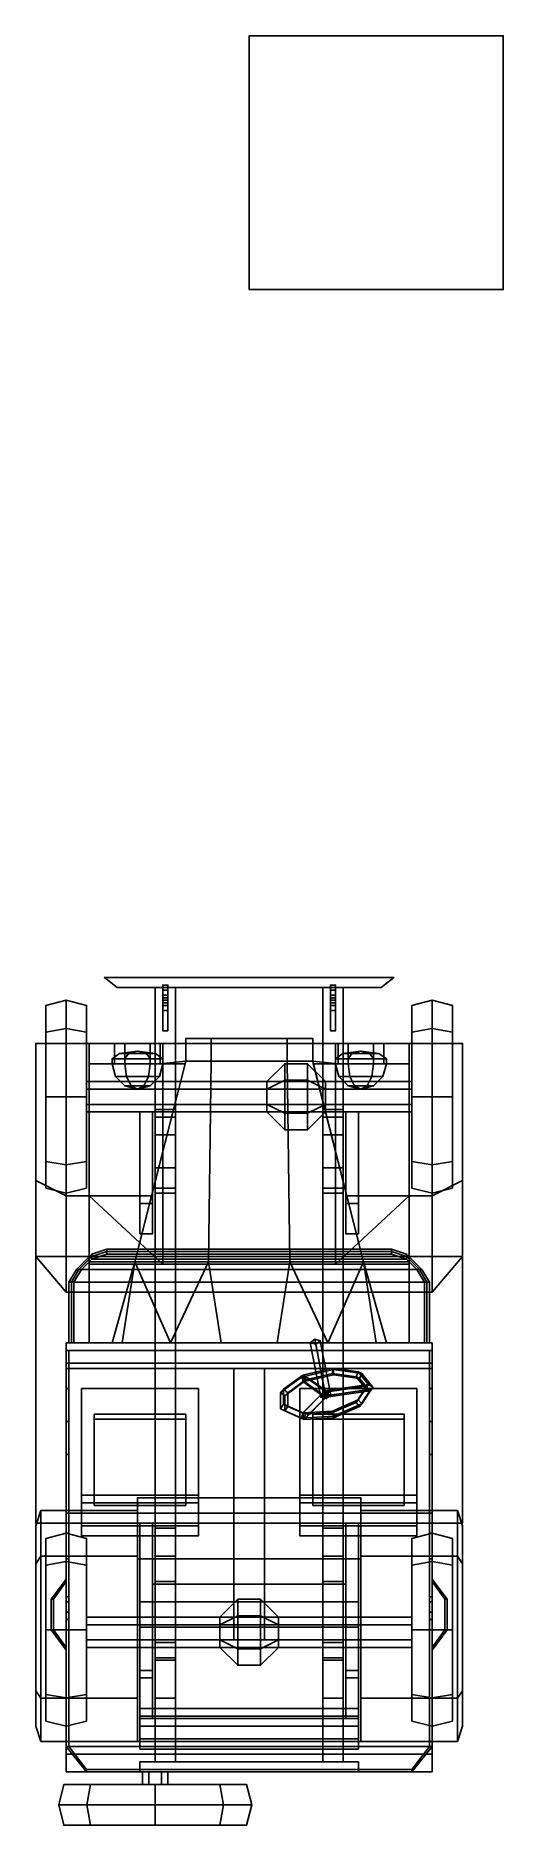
# Model space of a CAD drawing. Header units: millimetres. Extents: x -0.84 to 1, y -1.82 to 5.23.
import ezdxf

# ---------------------------------------------------------------- set-up
doc = ezdxf.new("R2010")
doc.units = ezdxf.units.MM
for name, color, linetype in [('tent', 1, 'Continuous'), ('tmp', 3, 'Continuous'), ('wheels', 2, 'Continuous')]:
    doc.layers.add(name, color=color, linetype=linetype)

msp = doc.modelspace()

# ---------------------------------------------------------------- linework, layer by layer
for points in [[(1, 5.23, -2.29), (1, 5.23, -3.29), (0, 5.23, -3.29), (0, 5.23, -2.29)], [(1, 5.23, -3.29), (1, 4.23, -3.29), (0, 4.23, -3.29), (0, 5.23, -3.29)], [(0, 5.23, -3.29), (0, 4.23, -3.29), (0, 4.23, -2.29), (0, 5.23, -2.29)], [(0, 5.23, -2.29), (0, 4.23, -2.29), (1, 4.23, -2.29), (1, 5.23, -2.29)], [(1, 4.23, -2.29), (1, 4.23, -3.29), (1, 5.23, -3.29), (1, 5.23, -2.29)], [(0, 4.23, -2.29), (0, 4.23, -3.29), (1, 4.23, -3.29), (1, 4.23, -2.29)], [(-0.57, 1.52, 0.52), (-0.52, 1.48, 0.52), (-0.52, 1.48, 0.61), (-0.57, 1.52, 0.61)], [(-0.57, 1.52, 0.61), (-0.52, 1.48, 0.61), (0.52, 1.48, 0.61), (0.57, 1.52, 0.61)], [(0.57, 1.52, 0.61), (0.57, 1.52, 0.52), (-0.57, 1.52, 0.52), (-0.57, 1.52, 0.61)], [(0.57, 1.52, 0.52), (0.52, 1.48, 0.52), (-0.52, 1.48, 0.52), (-0.57, 1.52, 0.52)], [(-0.32, 1.47, 0.69), (-0.32, 1.49, 0.67), (-0.34, 1.49, 0.67), (-0.34, 1.47, 0.69)], [(-0.32, 1.49, 0.64), (-0.32, 1.48, 0.62), (-0.34, 1.48, 0.62), (-0.34, 1.49, 0.64)], [(-0.32, 1.49, 0.67), (-0.32, 1.49, 0.64), (-0.34, 1.49, 0.64), (-0.34, 1.49, 0.67)], [(-0.34, 1.47, 0.69), (-0.34, 1.49, 0.67), (-0.34, 1.45, 0.67), (-0.34, 1.43, 0.68)], [(-0.34, 1.49, 0.67), (-0.34, 1.49, 0.64), (-0.34, 1.45, 0.64), (-0.34, 1.45, 0.67)], [(-0.34, 1.49, 0.64), (-0.34, 1.48, 0.62), (-0.34, 1.44, 0.63), (-0.34, 1.45, 0.64)], [(-0.32, 1.45, 0.67), (-0.32, 1.49, 0.67), (-0.32, 1.47, 0.69), (-0.32, 1.43, 0.68)], [(-0.32, 1.45, 0.64), (-0.32, 1.49, 0.64), (-0.32, 1.49, 0.67), (-0.32, 1.45, 0.67)], [(-0.32, 1.44, 0.63), (-0.32, 1.48, 0.62), (-0.32, 1.49, 0.64), (-0.32, 1.45, 0.64)], [(0.32, 1.49, 0.64), (0.32, 1.48, 0.62), (0.32, 1.44, 0.63), (0.32, 1.45, 0.64)], [(0.34, 1.49, 0.64), (0.34, 1.48, 0.62), (0.32, 1.48, 0.62), (0.32, 1.49, 0.64)], [(0.32, 1.49, 0.67), (0.32, 1.49, 0.64), (0.32, 1.45, 0.64), (0.32, 1.45, 0.67)], [(0.34, 1.49, 0.67), (0.34, 1.49, 0.64), (0.32, 1.49, 0.64), (0.32, 1.49, 0.67)], [(0.32, 1.47, 0.69), (0.32, 1.49, 0.67), (0.32, 1.45, 0.67), (0.32, 1.43, 0.68)], [(0.34, 1.47, 0.69), (0.34, 1.49, 0.67), (0.32, 1.49, 0.67), (0.32, 1.47, 0.69)], [(0.34, 1.44, 0.63), (0.34, 1.48, 0.62), (0.34, 1.49, 0.64), (0.34, 1.45, 0.64)], [(0.34, 1.45, 0.64), (0.34, 1.49, 0.64), (0.34, 1.49, 0.67), (0.34, 1.45, 0.67)], [(0.34, 1.45, 0.67), (0.34, 1.49, 0.67), (0.34, 1.47, 0.69), (0.34, 1.43, 0.68)], [(0.52, 1.48, 0.61), (0.52, 1.48, 0.52), (0.57, 1.52, 0.52), (0.57, 1.52, 0.61)], [(-0.52, 1.48, 0.61), (-0.52, 1.48, 0.52), (0.52, 1.48, 0.52), (0.52, 1.48, 0.61)], [(-0.37, 1.48, 0.54), (-0.37, 0.97, 0.54), (-0.37, 1, 0.6), (-0.37, 1.48, 0.6)], [(-0.37, 1.48, 0.6), (-0.37, 1, 0.6), (-0.29, 1, 0.6), (-0.29, 1.48, 0.6)], [(-0.29, 1.48, 0.54), (-0.29, 0.97, 0.54), (-0.37, 0.97, 0.54), (-0.37, 1.48, 0.54)], [(-0.32, 1.48, 0.62), (-0.32, 1.45, 0.6), (-0.34, 1.45, 0.6), (-0.34, 1.48, 0.62)], [(-0.34, 1.48, 0.62), (-0.34, 1.45, 0.6), (-0.34, 1.39, 0.63), (-0.34, 1.44, 0.63)], [(-0.32, 1.42, 0.69), (-0.32, 1.47, 0.69), (-0.34, 1.47, 0.69), (-0.34, 1.42, 0.69)], [(-0.34, 1.42, 0.69), (-0.34, 1.47, 0.69), (-0.34, 1.43, 0.68), (-0.34, 1.41, 0.68)], [(-0.34, 1.45, 0.6), (-0.34, 1.31, 0.6), (-0.34, 1.31, 0.62), (-0.34, 1.39, 0.63)], [(-0.34, 1.43, 0.68), (-0.34, 1.45, 0.67), (-0.32, 1.45, 0.67), (-0.32, 1.43, 0.68)], [(-0.34, 1.45, 0.67), (-0.34, 1.45, 0.64), (-0.32, 1.45, 0.64), (-0.32, 1.45, 0.67)], [(-0.34, 1.45, 0.64), (-0.34, 1.44, 0.63), (-0.32, 1.44, 0.63), (-0.32, 1.45, 0.64)], [(-0.34, 1.44, 0.63), (-0.34, 1.39, 0.63), (-0.32, 1.39, 0.63), (-0.32, 1.44, 0.63)], [(-0.34, 1.41, 0.68), (-0.34, 1.43, 0.68), (-0.32, 1.43, 0.68), (-0.32, 1.41, 0.68)], [(-0.32, 1.41, 0.68), (-0.32, 1.42, 0.69), (-0.34, 1.42, 0.69), (-0.34, 1.41, 0.68)], [(-0.32, 1.39, 0.63), (-0.32, 1.45, 0.6), (-0.32, 1.48, 0.62), (-0.32, 1.44, 0.63)], [(-0.32, 1.43, 0.68), (-0.32, 1.47, 0.69), (-0.32, 1.42, 0.69), (-0.32, 1.41, 0.68)], [(-0.32, 1.31, 0.62), (-0.32, 1.31, 0.6), (-0.32, 1.45, 0.6), (-0.32, 1.39, 0.63)], [(-0.29, 1, 0.6), (-0.29, 0.97, 0.54), (-0.29, 1.48, 0.54), (-0.29, 1.48, 0.6)], [(0.29, 1.48, 0.54), (0.29, 0.97, 0.54), (0.29, 1, 0.6), (0.29, 1.48, 0.6)], [(0.37, 1.48, 0.54), (0.37, 0.97, 0.54), (0.29, 0.97, 0.54), (0.29, 1.48, 0.54)], [(0.29, 1.48, 0.6), (0.29, 1, 0.6), (0.37, 1, 0.6), (0.37, 1.48, 0.6)], [(0.32, 1.48, 0.62), (0.32, 1.45, 0.6), (0.32, 1.39, 0.63), (0.32, 1.44, 0.63)], [(0.34, 1.48, 0.62), (0.34, 1.45, 0.6), (0.32, 1.45, 0.6), (0.32, 1.48, 0.62)], [(0.32, 1.42, 0.69), (0.32, 1.47, 0.69), (0.32, 1.43, 0.68), (0.32, 1.41, 0.68)], [(0.34, 1.42, 0.69), (0.34, 1.47, 0.69), (0.32, 1.47, 0.69), (0.32, 1.42, 0.69)], [(0.32, 1.45, 0.6), (0.32, 1.31, 0.6), (0.32, 1.31, 0.62), (0.32, 1.39, 0.63)], [(0.32, 1.45, 0.64), (0.32, 1.44, 0.63), (0.34, 1.44, 0.63), (0.34, 1.45, 0.64)], [(0.32, 1.45, 0.67), (0.32, 1.45, 0.64), (0.34, 1.45, 0.64), (0.34, 1.45, 0.67)], [(0.32, 1.43, 0.68), (0.32, 1.45, 0.67), (0.34, 1.45, 0.67), (0.34, 1.43, 0.68)], [(0.32, 1.44, 0.63), (0.32, 1.39, 0.63), (0.34, 1.39, 0.63), (0.34, 1.44, 0.63)], [(0.32, 1.41, 0.68), (0.32, 1.43, 0.68), (0.34, 1.43, 0.68), (0.34, 1.41, 0.68)], [(0.34, 1.41, 0.68), (0.34, 1.42, 0.69), (0.32, 1.42, 0.69), (0.32, 1.41, 0.68)], [(0.34, 1.39, 0.63), (0.34, 1.45, 0.6), (0.34, 1.48, 0.62), (0.34, 1.44, 0.63)], [(0.34, 1.43, 0.68), (0.34, 1.47, 0.69), (0.34, 1.42, 0.69), (0.34, 1.41, 0.68)], [(0.34, 1.31, 0.62), (0.34, 1.31, 0.6), (0.34, 1.45, 0.6), (0.34, 1.39, 0.63)], [(0.37, 1, 0.6), (0.37, 0.97, 0.54), (0.37, 1.48, 0.54), (0.37, 1.48, 0.6)], [(-0.34, 1.39, 0.63), (-0.34, 1.31, 0.62), (-0.32, 1.31, 0.62), (-0.32, 1.39, 0.63)], [(0.32, 1.39, 0.63), (0.32, 1.31, 0.62), (0.34, 1.31, 0.62), (0.34, 1.39, 0.63)], [(-0.34, 1.31, 0.62), (-0.34, 1.31, 0.6), (-0.32, 1.31, 0.6), (-0.32, 1.31, 0.62)], [(0.25, 1.28, 1.03), (0.25, 1.28, 0.6), (-0.25, 1.28, 0.6), (-0.25, 1.28, 1.03)], [(-0.25, 1.28, 0.6), (-0.25, 1.26, 0.6), (-0.25, 1.26, 1.03), (-0.25, 1.28, 1.03)], [(0.25, 1.28, 0.6), (0.25, 1.19, 0.6), (-0.25, 1.19, 0.6), (-0.25, 1.28, 0.6)], [(-0.25, 1.28, 1.03), (-0.25, 1.19, 1.03), (-0.15, 1.19, 1.14), (-0.15, 1.28, 1.13)], [(0.15, 1.28, 1.13), (0.25, 1.28, 1.03), (-0.25, 1.28, 1.03), (-0.15, 1.28, 1.13)], [(-0.15, 1.28, 1.13), (-0.15, 1.19, 1.14), (0.15, 1.19, 1.14), (0.15, 1.28, 1.13)], [(0.15, 1.19, 1.14), (0.25, 1.19, 1.03), (0.25, 1.28, 1.03), (0.15, 1.28, 1.13)], [(0.25, 1.26, 1.03), (0.25, 1.26, 0.6), (0.25, 1.28, 0.6), (0.25, 1.28, 1.03)], [(0.32, 1.31, 0.62), (0.32, 1.31, 0.6), (0.34, 1.31, 0.6), (0.34, 1.31, 0.62)], [(-0.5107, 1.22, 0.98), (-0.54, 1.2, 0.98), (-0.49, 1.2, 1.0666), (-0.4754, 1.22, 1.0412)], [(-0.4754, 1.22, 0.9188), (-0.49, 1.2, 0.8934), (-0.54, 1.2, 0.98), (-0.5107, 1.22, 0.98)], [(-0.49, 1.2, 1.0666), (-0.54, 1.2, 0.98), (-0.54, 1.18, 0.98), (-0.49, 1.18, 1.0666)], [(-0.54, 1.2, 0.98), (-0.49, 1.2, 0.8934), (-0.49, 1.18, 0.8934), (-0.54, 1.18, 0.98)], [(-0.44, 1.23, 0.98), (-0.5107, 1.22, 0.98), (-0.4754, 1.22, 1.0412), (-0.44, 1.23, 0.98)], [(-0.44, 1.23, 0.98), (-0.4754, 1.22, 0.9188), (-0.5107, 1.22, 0.98), (-0.44, 1.23, 0.98)], [(-0.4046, 1.22, 0.9188), (-0.39, 1.2, 0.8934), (-0.49, 1.2, 0.8934), (-0.4754, 1.22, 0.9188)], [(-0.4754, 1.22, 1.0412), (-0.49, 1.2, 1.0666), (-0.39, 1.2, 1.0666), (-0.4046, 1.22, 1.0412)], [(-0.49, 1.2, 0.8934), (-0.39, 1.2, 0.8934), (-0.39, 1.18, 0.8934), (-0.49, 1.18, 0.8934)], [(-0.39, 1.2, 1.0666), (-0.49, 1.2, 1.0666), (-0.49, 1.18, 1.0666), (-0.39, 1.18, 1.0666)], [(-0.44, 1.23, 0.98), (-0.4754, 1.22, 1.0412), (-0.4046, 1.22, 1.0412), (-0.44, 1.23, 0.98)], [(-0.44, 1.23, 0.98), (-0.4046, 1.22, 0.9188), (-0.4754, 1.22, 0.9188), (-0.44, 1.23, 0.98)], [(-0.44, 1.23, 0.98), (-0.4046, 1.22, 1.0412), (-0.3693, 1.22, 0.98), (-0.44, 1.23, 0.98)], [(-0.44, 1.23, 0.98), (-0.3693, 1.22, 0.98), (-0.4046, 1.22, 0.9188), (-0.44, 1.23, 0.98)], [(-0.4046, 1.22, 1.0412), (-0.39, 1.2, 1.0666), (-0.34, 1.2, 0.98), (-0.3693, 1.22, 0.98)], [(-0.3693, 1.22, 0.98), (-0.34, 1.2, 0.98), (-0.39, 1.2, 0.8934), (-0.4046, 1.22, 0.9188)], [(-0.34, 1.2, 0.98), (-0.39, 1.2, 1.0666), (-0.39, 1.18, 1.0666), (-0.34, 1.18, 0.98)], [(-0.39, 1.2, 0.8934), (-0.34, 1.2, 0.98), (-0.34, 1.18, 0.98), (-0.39, 1.18, 0.8934)], [(0.34, 1.26, 0.61), (0.34, 0.39, 0.61), (-0.34, 0.39, 0.61), (-0.34, 1.26, 0.61)], [(-0.25, 1.26, 0.96), (-0.25, 1.19, 0.96), (-0.25, 1.19, 1.03), (-0.25, 1.26, 1.03)], [(0.25, 1.19, 1.03), (0.25, 1.19, 0.96), (0.25, 1.26, 0.96), (0.25, 1.26, 1.03)], [(0.4046, 1.22, 0.9188), (0.39, 1.2, 0.8934), (0.34, 1.2, 0.98), (0.3693, 1.22, 0.98)], [(0.3693, 1.22, 0.98), (0.34, 1.2, 0.98), (0.39, 1.2, 1.0666), (0.4046, 1.22, 1.0412)], [(0.39, 1.2, 1.0666), (0.34, 1.2, 0.98), (0.34, 1.18, 0.98), (0.39, 1.18, 1.0666)], [(0.34, 1.2, 0.98), (0.39, 1.2, 0.8934), (0.39, 1.18, 0.8934), (0.34, 1.18, 0.98)], [(0.44, 1.23, 0.98), (0.4046, 1.22, 0.9188), (0.3693, 1.22, 0.98), (0.44, 1.23, 0.98)], [(0.44, 1.23, 0.98), (0.3693, 1.22, 0.98), (0.4046, 1.22, 1.0412), (0.44, 1.23, 0.98)], [(0.4754, 1.22, 0.9188), (0.49, 1.2, 0.8934), (0.39, 1.2, 0.8934), (0.4046, 1.22, 0.9188)], [(0.4046, 1.22, 1.0412), (0.39, 1.2, 1.0666), (0.49, 1.2, 1.0666), (0.4754, 1.22, 1.0412)], [(0.49, 1.2, 1.0666), (0.39, 1.2, 1.0666), (0.39, 1.18, 1.0666), (0.49, 1.18, 1.0666)], [(0.39, 1.2, 0.8934), (0.49, 1.2, 0.8934), (0.49, 1.18, 0.8934), (0.39, 1.18, 0.8934)], [(0.44, 1.23, 0.98), (0.4754, 1.22, 0.9188), (0.4046, 1.22, 0.9188), (0.44, 1.23, 0.98)], [(0.44, 1.23, 0.98), (0.4046, 1.22, 1.0412), (0.4754, 1.22, 1.0412), (0.44, 1.23, 0.98)], [(0.44, 1.23, 0.98), (0.5107, 1.22, 0.98), (0.4754, 1.22, 0.9188), (0.44, 1.23, 0.98)], [(0.44, 1.23, 0.98), (0.4754, 1.22, 1.0412), (0.5107, 1.22, 0.98), (0.44, 1.23, 0.98)], [(0.5107, 1.22, 0.98), (0.54, 1.2, 0.98), (0.49, 1.2, 0.8934), (0.4754, 1.22, 0.9188)], [(0.4754, 1.22, 1.0412), (0.49, 1.2, 1.0666), (0.54, 1.2, 0.98), (0.5107, 1.22, 0.98)], [(0.54, 1.2, 0.98), (0.49, 1.2, 1.0666), (0.49, 1.18, 1.0666), (0.54, 1.18, 0.98)], [(0.49, 1.2, 0.8934), (0.54, 1.2, 0.98), (0.54, 1.18, 0.98), (0.49, 1.18, 0.8934)], [(-0.4833, 1.13, 1.055), (-0.49, 1.18, 1.0666), (-0.54, 1.18, 0.98), (-0.5266, 1.13, 0.98)], [(-0.5266, 1.13, 0.98), (-0.54, 1.18, 0.98), (-0.49, 1.18, 0.8934), (-0.4833, 1.13, 0.905)], [(-0.465, 1.0934, 1.0233), (-0.4833, 1.13, 1.055), (-0.5266, 1.13, 0.98), (-0.49, 1.0934, 0.98)], [(-0.49, 1.0934, 0.98), (-0.5266, 1.13, 0.98), (-0.4833, 1.13, 0.905), (-0.465, 1.0934, 0.9367)], [(-0.4833, 1.13, 0.905), (-0.49, 1.18, 0.8934), (-0.39, 1.18, 0.8934), (-0.3967, 1.13, 0.905)], [(-0.3967, 1.13, 1.055), (-0.39, 1.18, 1.0666), (-0.49, 1.18, 1.0666), (-0.4833, 1.13, 1.055)], [(-0.415, 1.0934, 1.0233), (-0.3967, 1.13, 1.055), (-0.4833, 1.13, 1.055), (-0.465, 1.0934, 1.0233)], [(-0.465, 1.0934, 0.9367), (-0.4833, 1.13, 0.905), (-0.3967, 1.13, 0.905), (-0.415, 1.0934, 0.9367)], [(-0.2525, 1.18, 0.96), (-0.45, 0.4, 0.96), (-0.45, 0.4, 1.03), (-0.25, 1.19, 1.03)], [(0.25, 1.19, 0.6), (0.45, 0.4, 0.6), (-0.45, 0.4, 0.6), (-0.25, 1.19, 0.6)], [(-0.25, 1.19, 1.03), (-0.45, 0.4, 1.03), (-0.16, 0.4, 1.18), (-0.15, 1.19, 1.14)], [(-0.39, 1.0934, 0.98), (-0.3534, 1.13, 0.98), (-0.3967, 1.13, 1.055), (-0.415, 1.0934, 1.0233)], [(-0.415, 1.0934, 0.9367), (-0.3967, 1.13, 0.905), (-0.3534, 1.13, 0.98), (-0.39, 1.0934, 0.98)], [(-0.3534, 1.13, 0.98), (-0.34, 1.18, 0.98), (-0.39, 1.18, 1.0666), (-0.3967, 1.13, 1.055)], [(-0.3967, 1.13, 0.905), (-0.39, 1.18, 0.8934), (-0.34, 1.18, 0.98), (-0.3534, 1.13, 0.98)], [(-0.15, 1.19, 1.14), (-0.16, 0.4, 1.18), (0.16, 0.4, 1.18), (0.15, 1.19, 1.14)], [(0.14, 1.115, 0.4926), (0.14, 1.18, 0.38), (0.07, 1.11, 0.38), (0.07, 1.08, 0.432)], [(0.14, 1.18, 0.38), (0.14, 1.115, 0.2674), (0.07, 1.08, 0.328), (0.07, 1.11, 0.38)], [(0.23, 1.115, 0.4926), (0.23, 1.18, 0.38), (0.14, 1.18, 0.38), (0.14, 1.115, 0.4926)], [(0.23, 1.18, 0.38), (0.23, 1.115, 0.2674), (0.14, 1.115, 0.2674), (0.14, 1.18, 0.38)], [(0.16, 0.4, 1.18), (0.45, 0.4, 1.03), (0.25, 1.19, 1.03), (0.15, 1.19, 1.14)], [(0.23, 1.18, 0.38), (0.23, 1.115, 0.4926), (0.3, 1.08, 0.432), (0.3, 1.11, 0.38)], [(0.23, 1.115, 0.2674), (0.23, 1.18, 0.38), (0.3, 1.11, 0.38), (0.3, 1.08, 0.328)], [(0.45, 0.4, 1.03), (0.45, 0.4, 0.96), (0.2525, 1.18, 0.96), (0.25, 1.19, 1.03)], [(0.25, 1.19, 1.03), (0.2525, 1.18, 0.96), (0.25, 1.19, 0.96), (0.25, 1.19, 1.03)], [(0.3534, 1.13, 0.98), (0.34, 1.18, 0.98), (0.39, 1.18, 0.8934), (0.3967, 1.13, 0.905)], [(0.3967, 1.13, 1.055), (0.39, 1.18, 1.0666), (0.34, 1.18, 0.98), (0.3534, 1.13, 0.98)], [(0.39, 1.0934, 0.98), (0.3534, 1.13, 0.98), (0.3967, 1.13, 0.905), (0.415, 1.0934, 0.9367)], [(0.415, 1.0934, 1.0233), (0.3967, 1.13, 1.055), (0.3534, 1.13, 0.98), (0.39, 1.0934, 0.98)], [(0.3967, 1.13, 0.905), (0.39, 1.18, 0.8934), (0.49, 1.18, 0.8934), (0.4833, 1.13, 0.905)], [(0.4833, 1.13, 1.055), (0.49, 1.18, 1.0666), (0.39, 1.18, 1.0666), (0.3967, 1.13, 1.055)], [(0.415, 1.0934, 0.9367), (0.3967, 1.13, 0.905), (0.4833, 1.13, 0.905), (0.465, 1.0934, 0.9367)], [(0.465, 1.0934, 1.0233), (0.4833, 1.13, 1.055), (0.3967, 1.13, 1.055), (0.415, 1.0934, 1.0233)], [(0.465, 1.0934, 0.9367), (0.4833, 1.13, 0.905), (0.5266, 1.13, 0.98), (0.49, 1.0934, 0.98)], [(0.49, 1.0934, 0.98), (0.5266, 1.13, 0.98), (0.4833, 1.13, 1.055), (0.465, 1.0934, 1.0233)], [(0.4833, 1.13, 0.905), (0.49, 1.18, 0.8934), (0.54, 1.18, 0.98), (0.5266, 1.13, 0.98)], [(0.5266, 1.13, 0.98), (0.54, 1.18, 0.98), (0.49, 1.18, 1.0666), (0.4833, 1.13, 1.055)], [(0.64, 1.08, 0.432), (0.64, 1.11, 0.38), (-0.64, 1.11, 0.38), (-0.64, 1.08, 0.432)], [(0.64, 1.11, 0.38), (0.64, 1.08, 0.328), (-0.64, 1.08, 0.328), (-0.64, 1.11, 0.38)], [(0.64, 1.02, 0.432), (0.64, 1.08, 0.432), (-0.64, 1.08, 0.432), (-0.64, 1.02, 0.432)], [(0.64, 1.08, 0.328), (0.64, 1.02, 0.328), (-0.64, 1.02, 0.328), (-0.64, 1.08, 0.328)], [(-0.44, 1.08, 0.98), (-0.465, 1.0934, 1.0233), (-0.49, 1.0934, 0.98), (-0.44, 1.08, 0.98)], [(-0.44, 1.08, 0.98), (-0.49, 1.0934, 0.98), (-0.465, 1.0934, 0.9367), (-0.44, 1.08, 0.98)], [(-0.44, 1.08, 0.98), (-0.415, 1.0934, 1.0233), (-0.465, 1.0934, 1.0233), (-0.44, 1.08, 0.98)], [(-0.44, 1.08, 0.98), (-0.465, 1.0934, 0.9367), (-0.415, 1.0934, 0.9367), (-0.44, 1.08, 0.98)], [(-0.44, 1.08, 0.98), (-0.39, 1.0934, 0.98), (-0.415, 1.0934, 1.0233), (-0.44, 1.08, 0.98)], [(-0.44, 1.08, 0.98), (-0.415, 1.0934, 0.9367), (-0.39, 1.0934, 0.98), (-0.44, 1.08, 0.98)], [(0.14, 0.985, 0.4926), (0.14, 1.115, 0.4926), (0.07, 1.08, 0.432), (0.07, 1.02, 0.432)], [(0.14, 1.115, 0.2674), (0.14, 0.985, 0.2674), (0.07, 1.02, 0.328), (0.07, 1.08, 0.328)], [(0.23, 0.985, 0.4926), (0.23, 1.115, 0.4926), (0.14, 1.115, 0.4926), (0.14, 0.985, 0.4926)], [(0.23, 1.115, 0.2674), (0.23, 0.985, 0.2674), (0.14, 0.985, 0.2674), (0.14, 1.115, 0.2674)], [(0.23, 1.115, 0.4926), (0.23, 0.985, 0.4926), (0.3, 1.02, 0.432), (0.3, 1.08, 0.432)], [(0.23, 0.985, 0.2674), (0.23, 1.115, 0.2674), (0.3, 1.08, 0.328), (0.3, 1.02, 0.328)], [(0.44, 1.08, 0.98), (0.39, 1.0934, 0.98), (0.415, 1.0934, 0.9367), (0.44, 1.08, 0.98)], [(0.44, 1.08, 0.98), (0.415, 1.0934, 1.0233), (0.39, 1.0934, 0.98), (0.44, 1.08, 0.98)], [(0.44, 1.08, 0.98), (0.415, 1.0934, 0.9367), (0.465, 1.0934, 0.9367), (0.44, 1.08, 0.98)], [(0.44, 1.08, 0.98), (0.465, 1.0934, 1.0233), (0.415, 1.0934, 1.0233), (0.44, 1.08, 0.98)], [(0.44, 1.08, 0.98), (0.465, 1.0934, 0.9367), (0.49, 1.0934, 0.98), (0.44, 1.08, 0.98)], [(0.44, 1.08, 0.98), (0.49, 1.0934, 0.98), (0.465, 1.0934, 1.0233), (0.44, 1.08, 0.98)], [(0.64, 0.99, 0.38), (0.64, 1.02, 0.432), (-0.64, 1.02, 0.432), (-0.64, 0.99, 0.38)], [(0.64, 1.02, 0.328), (0.64, 0.99, 0.38), (-0.64, 0.99, 0.38), (-0.64, 1.02, 0.328)], [(-0.43, 0.99, 0.47), (-0.43, 0.63, 0.47), (-0.43, 0.63, 0.52), (-0.43, 0.99, 0.48)], [(-0.43, 0.99, 0.48), (-0.43, 0.63, 0.52), (-0.38, 0.63, 0.52), (-0.38, 0.99, 0.48)], [(-0.38, 0.99, 0.48), (-0.38, 0.99, 0.47), (-0.43, 0.99, 0.47), (-0.43, 0.99, 0.48)], [(-0.38, 0.99, 0.47), (-0.38, 0.63, 0.47), (-0.43, 0.63, 0.47), (-0.43, 0.99, 0.47)], [(-0.43, 0.99, 0.31), (-0.43, 0.63, 0.31), (-0.43, 0.63, 0.36), (-0.43, 0.99, 0.32)], [(-0.43, 0.99, 0.32), (-0.43, 0.63, 0.36), (-0.38, 0.63, 0.36), (-0.38, 0.99, 0.32)], [(-0.38, 0.99, 0.31), (-0.38, 0.63, 0.31), (-0.43, 0.63, 0.31), (-0.43, 0.99, 0.31)], [(-0.38, 0.99, 0.32), (-0.38, 0.99, 0.31), (-0.43, 0.99, 0.31), (-0.43, 0.99, 0.32)], [(-0.38, 0.63, 0.52), (-0.38, 0.63, 0.47), (-0.38, 0.99, 0.47), (-0.38, 0.99, 0.48)], [(-0.38, 0.63, 0.36), (-0.38, 0.63, 0.31), (-0.38, 0.99, 0.31), (-0.38, 0.99, 0.32)], [(-0.37, 0.97, 0.54), (-0.37, 0.77, 0.4), (-0.37, 0.9, 0.57), (-0.37, 1, 0.6)], [(-0.37, 1, 0.6), (-0.37, 0.9, 0.57), (-0.29, 0.9, 0.57), (-0.29, 1, 0.6)], [(-0.29, 0.9, 0.57), (-0.29, 0.77, 0.4), (-0.29, 0.97, 0.54), (-0.29, 1, 0.6)], [(0.14, 0.92, 0.38), (0.14, 0.985, 0.4926), (0.07, 1.02, 0.432), (0.07, 0.99, 0.38)], [(0.14, 0.985, 0.2674), (0.14, 0.92, 0.38), (0.07, 0.99, 0.38), (0.07, 1.02, 0.328)], [(0.23, 0.985, 0.4926), (0.23, 0.92, 0.38), (0.3, 0.99, 0.38), (0.3, 1.02, 0.432)], [(0.23, 0.92, 0.38), (0.23, 0.985, 0.2674), (0.3, 1.02, 0.328), (0.3, 0.99, 0.38)], [(0.29, 0.97, 0.54), (0.29, 0.77, 0.4), (0.29, 0.9, 0.57), (0.29, 1, 0.6)], [(0.29, 1, 0.6), (0.29, 0.9, 0.57), (0.37, 0.9, 0.57), (0.37, 1, 0.6)], [(0.37, 0.9, 0.57), (0.37, 0.77, 0.4), (0.37, 0.97, 0.54), (0.37, 1, 0.6)], [(0.38, 0.99, 0.48), (0.38, 0.63, 0.52), (0.43, 0.63, 0.52), (0.43, 0.99, 0.48)], [(0.38, 0.99, 0.47), (0.38, 0.63, 0.47), (0.38, 0.63, 0.52), (0.38, 0.99, 0.48)], [(0.43, 0.99, 0.47), (0.43, 0.63, 0.47), (0.38, 0.63, 0.47), (0.38, 0.99, 0.47)], [(0.43, 0.99, 0.48), (0.43, 0.99, 0.47), (0.38, 0.99, 0.47), (0.38, 0.99, 0.48)], [(0.38, 0.99, 0.31), (0.38, 0.63, 0.31), (0.38, 0.63, 0.36), (0.38, 0.99, 0.32)], [(0.38, 0.99, 0.32), (0.38, 0.63, 0.36), (0.43, 0.63, 0.36), (0.43, 0.99, 0.32)], [(0.43, 0.99, 0.31), (0.43, 0.63, 0.31), (0.38, 0.63, 0.31), (0.38, 0.99, 0.31)], [(0.43, 0.99, 0.32), (0.43, 0.99, 0.31), (0.38, 0.99, 0.31), (0.38, 0.99, 0.32)], [(0.43, 0.63, 0.52), (0.43, 0.63, 0.47), (0.43, 0.99, 0.47), (0.43, 0.99, 0.48)], [(0.43, 0.63, 0.36), (0.43, 0.63, 0.31), (0.43, 0.99, 0.31), (0.43, 0.99, 0.32)], [(-0.29, 0.97, 0.54), (-0.29, 0.77, 0.4), (-0.37, 0.77, 0.4), (-0.37, 0.97, 0.54)], [(0.23, 0.92, 0.38), (0.23, 0.985, 0.4926), (0.14, 0.985, 0.4926), (0.14, 0.92, 0.38)], [(0.23, 0.985, 0.2674), (0.23, 0.92, 0.38), (0.14, 0.92, 0.38), (0.14, 0.985, 0.2674)], [(0.37, 0.97, 0.54), (0.37, 0.77, 0.4), (0.29, 0.77, 0.4), (0.29, 0.97, 0.54)], [(-0.37, 0.77, 0.4), (-0.37, 0.67, 0.37), (-0.37, 0.69, 0.47), (-0.37, 0.9, 0.57)], [(-0.37, 0.9, 0.57), (-0.37, 0.69, 0.47), (-0.29, 0.69, 0.47), (-0.29, 0.9, 0.57)], [(-0.29, 0.69, 0.47), (-0.29, 0.67, 0.37), (-0.29, 0.77, 0.4), (-0.29, 0.9, 0.57)], [(0.29, 0.77, 0.4), (0.29, 0.67, 0.37), (0.29, 0.69, 0.47), (0.29, 0.9, 0.57)], [(0.29, 0.9, 0.57), (0.29, 0.69, 0.47), (0.37, 0.69, 0.47), (0.37, 0.9, 0.57)], [(0.37, 0.69, 0.47), (0.37, 0.67, 0.37), (0.37, 0.77, 0.4), (0.37, 0.9, 0.57)], [(-0.29, 0.77, 0.4), (-0.29, 0.67, 0.37), (-0.37, 0.67, 0.37), (-0.37, 0.77, 0.4)], [(0.37, 0.77, 0.4), (0.37, 0.67, 0.37), (0.29, 0.67, 0.37), (0.29, 0.77, 0.4)], [(-0.37, 0.67, 0.37), (-0.37, -0.68, 0.37), (-0.37, -0.65, 0.47), (-0.37, 0.69, 0.47)], [(-0.37, 0.69, 0.47), (-0.37, -0.65, 0.47), (-0.29, -0.65, 0.47), (-0.29, 0.69, 0.47)], [(-0.29, 0.67, 0.37), (-0.29, -0.68, 0.37), (-0.37, -0.68, 0.37), (-0.37, 0.67, 0.37)], [(-0.29, -0.65, 0.47), (-0.29, -0.68, 0.37), (-0.29, 0.67, 0.37), (-0.29, 0.69, 0.47)], [(0.29, 0.67, 0.37), (0.29, -0.68, 0.37), (0.29, -0.65, 0.47), (0.29, 0.69, 0.47)], [(0.29, 0.69, 0.47), (0.29, -0.65, 0.47), (0.37, -0.65, 0.47), (0.37, 0.69, 0.47)], [(0.37, 0.67, 0.37), (0.37, -0.68, 0.37), (0.29, -0.68, 0.37), (0.29, 0.67, 0.37)], [(0.37, -0.65, 0.47), (0.37, -0.68, 0.37), (0.37, 0.67, 0.37), (0.37, 0.69, 0.47)], [(-0.43, 0.63, 0.52), (-0.43, 0.51, 0.52), (-0.38, 0.51, 0.52), (-0.38, 0.63, 0.52)], [(-0.43, 0.63, 0.47), (-0.43, 0.51, 0.47), (-0.43, 0.51, 0.52), (-0.43, 0.63, 0.52)], [(-0.38, 0.63, 0.47), (-0.38, 0.51, 0.47), (-0.43, 0.51, 0.47), (-0.43, 0.63, 0.47)], [(-0.43, 0.63, 0.36), (-0.43, 0.63, 0.31), (-0.38, 0.63, 0.31), (-0.38, 0.63, 0.36)], [(-0.38, 0.63, 0.36), (-0.38, 0.63, 0.31), (-0.43, 0.63, 0.31), (-0.43, 0.63, 0.36)], [(-0.43, 0.63, 0.31), (-0.43, 0.51, 0.31), (-0.43, 0.51, 0.36), (-0.43, 0.63, 0.36)], [(-0.38, 0.63, 0.31), (-0.38, 0.51, 0.31), (-0.43, 0.51, 0.31), (-0.43, 0.63, 0.31)], [(-0.43, 0.63, 0.36), (-0.43, 0.51, 0.36), (-0.38, 0.51, 0.36), (-0.38, 0.63, 0.36)], [(-0.38, 0.51, 0.52), (-0.38, 0.51, 0.47), (-0.38, 0.63, 0.47), (-0.38, 0.63, 0.52)], [(-0.38, 0.51, 0.36), (-0.38, 0.51, 0.31), (-0.38, 0.63, 0.31), (-0.38, 0.63, 0.36)], [(0.38, 0.63, 0.47), (0.38, 0.51, 0.47), (0.38, 0.51, 0.52), (0.38, 0.63, 0.52)], [(0.43, 0.63, 0.47), (0.43, 0.51, 0.47), (0.38, 0.51, 0.47), (0.38, 0.63, 0.47)], [(0.38, 0.63, 0.52), (0.38, 0.51, 0.52), (0.43, 0.51, 0.52), (0.43, 0.63, 0.52)], [(0.38, 0.63, 0.36), (0.38, 0.63, 0.31), (0.43, 0.63, 0.31), (0.43, 0.63, 0.36)], [(0.43, 0.63, 0.36), (0.43, 0.63, 0.31), (0.38, 0.63, 0.31), (0.38, 0.63, 0.36)], [(0.38, 0.63, 0.31), (0.38, 0.51, 0.31), (0.38, 0.51, 0.36), (0.38, 0.63, 0.36)], [(0.43, 0.63, 0.31), (0.43, 0.51, 0.31), (0.38, 0.51, 0.31), (0.38, 0.63, 0.31)], [(0.38, 0.63, 0.36), (0.38, 0.51, 0.36), (0.43, 0.51, 0.36), (0.43, 0.63, 0.36)], [(0.43, 0.51, 0.52), (0.43, 0.51, 0.47), (0.43, 0.63, 0.47), (0.43, 0.63, 0.52)], [(0.43, 0.51, 0.36), (0.43, 0.51, 0.31), (0.43, 0.63, 0.31), (0.43, 0.63, 0.36)], [(-0.43, 0.51, 0.52), (-0.43, 0.51, 0.47), (-0.38, 0.51, 0.47), (-0.38, 0.51, 0.52)], [(-0.43, 0.51, 0.36), (-0.43, 0.51, 0.31), (-0.38, 0.51, 0.31), (-0.38, 0.51, 0.36)], [(0.38, 0.51, 0.52), (0.38, 0.51, 0.47), (0.43, 0.51, 0.47), (0.43, 0.51, 0.52)], [(0.38, 0.51, 0.36), (0.38, 0.51, 0.31), (0.43, 0.51, 0.31), (0.43, 0.51, 0.36)], [(-0.67, 0.37, 1.22), (-0.68, 0.37, 1.23), (-0.62, 0.43, 1.23), (-0.62, 0.42, 1.22)], [(-0.68, 0.37, 1.23), (-0.67, 0.37, 1.24), (-0.62, 0.42, 1.24), (-0.62, 0.43, 1.23)], [(-0.56, 0.44, 1.24), (-0.56, 0.45, 1.23), (-0.62, 0.43, 1.23), (-0.62, 0.42, 1.24)], [(-0.56, 0.45, 1.23), (-0.56, 0.44, 1.22), (-0.62, 0.42, 1.22), (-0.62, 0.43, 1.23)], [(-0.56, 0.44, 1.22), (-0.56, 0.43, 1.23), (-0.62, 0.41, 1.23), (-0.62, 0.42, 1.22)], [(-0.56, 0.43, 1.23), (-0.56, 0.44, 1.24), (-0.62, 0.42, 1.24), (-0.62, 0.41, 1.23)], [(-0.62, 0.41, 1.23), (0.62, 0.41, 1.23), (0.56, 0.43, 1.23), (-0.56, 0.43, 1.23)], [(0.56, 0.44, 1.24), (0.56, 0.45, 1.23), (-0.56, 0.45, 1.23), (-0.56, 0.44, 1.24)], [(0.56, 0.45, 1.23), (0.56, 0.44, 1.22), (-0.56, 0.44, 1.22), (-0.56, 0.45, 1.23)], [(0.56, 0.44, 1.22), (0.56, 0.43, 1.23), (-0.56, 0.43, 1.23), (-0.56, 0.44, 1.22)], [(0.56, 0.43, 1.23), (0.56, 0.44, 1.24), (-0.56, 0.44, 1.24), (-0.56, 0.43, 1.23)], [(0.56, 0.44, 1.22), (0.56, 0.45, 1.23), (0.62, 0.43, 1.23), (0.62, 0.42, 1.22)], [(0.56, 0.45, 1.23), (0.56, 0.44, 1.24), (0.62, 0.42, 1.24), (0.62, 0.43, 1.23)], [(0.56, 0.44, 1.24), (0.56, 0.43, 1.23), (0.62, 0.41, 1.23), (0.62, 0.42, 1.24)], [(0.56, 0.43, 1.23), (0.56, 0.44, 1.22), (0.62, 0.42, 1.22), (0.62, 0.41, 1.23)], [(0.67, 0.37, 1.24), (0.68, 0.37, 1.23), (0.62, 0.43, 1.23), (0.62, 0.42, 1.24)], [(0.68, 0.37, 1.23), (0.67, 0.37, 1.22), (0.62, 0.42, 1.22), (0.62, 0.43, 1.23)], [(-0.84, 0.42, 0.47), (-0.84, -0.63, 0.47), (0.84, -0.63, 0.47), (0.84, 0.42, 0.47)], [(0.84, 0.42, 0.44), (0.84, -0.63, 0.44), (-0.84, -0.63, 0.44), (-0.84, 0.42, 0.44)], [(-0.84, -0.63, 0.44), (-0.84, -0.63, 0.47), (-0.84, 0.42, 0.47), (-0.84, 0.42, 0.44)], [(-0.84, 0.42, 0.44), (-0.84, 0.42, 0.47), (0.84, 0.42, 0.47), (0.84, 0.42, 0.44)], [(-0.7, 0.32, 1.22), (-0.71, 0.32, 1.23), (-0.68, 0.37, 1.23), (-0.67, 0.37, 1.22)], [(-0.71, 0.32, 1.23), (-0.7, 0.32, 1.24), (-0.67, 0.37, 1.24), (-0.68, 0.37, 1.23)], [(-0.7, 0.32, 1.24), (-0.69, 0.32, 1.23), (-0.66, 0.37, 1.23), (-0.67, 0.37, 1.24)], [(-0.69, 0.32, 1.23), (-0.7, 0.32, 1.22), (-0.67, 0.37, 1.22), (-0.66, 0.37, 1.23)], [(-0.69, 0.32, 1.23), (0.69, 0.32, 1.23), (0.66, 0.37, 1.23), (-0.66, 0.37, 1.23)], [(-0.67, 0.37, 1.24), (-0.66, 0.37, 1.23), (-0.62, 0.41, 1.23), (-0.62, 0.42, 1.24)], [(-0.66, 0.37, 1.23), (-0.67, 0.37, 1.22), (-0.62, 0.42, 1.22), (-0.62, 0.41, 1.23)], [(-0.66, 0.37, 1.23), (0.66, 0.37, 1.23), (0.62, 0.41, 1.23), (-0.62, 0.41, 1.23)], [(-0.45, 0.4, 1.03), (-0.54, 0.08, 1.12), (-0.5, 0.08, 1.16), (-0.45, 0.4, 1.03)], [(-0.45, 0.4, 0.96), (-0.54, 0.08, 1.12), (-0.54, 0.08, 1.12), (-0.45, 0.4, 1.03)], [(-0.45, 0.4, 1.03), (-0.5, 0.08, 1.16), (-0.31, 0.08, 1.19), (-0.45, 0.4, 1.03)], [(0.45, 0.4, 0.6), (0.45, 0.4, 0.47), (-0.45, 0.4, 0.47), (-0.45, 0.4, 0.6)], [(-0.16, 0.4, 1.18), (-0.45, 0.4, 1.03), (-0.31, 0.08, 1.19), (-0.16, 0.4, 1.18)], [(-0.16, 0.4, 1.18), (-0.31, 0.08, 1.19), (-0.11, 0.08, 1.21), (-0.16, 0.4, 1.18)], [(-0.16, 0.4, 1.18), (-0.11, 0.08, 1.21), (0.11, 0.08, 1.21), (0.16, 0.4, 1.18)], [(0.16, 0.4, 1.18), (0.11, 0.08, 1.21), (0.31, 0.08, 1.19), (0.16, 0.4, 1.18)], [(0.16, 0.4, 1.18), (0.31, 0.08, 1.19), (0.45, 0.4, 1.03), (0.16, 0.4, 1.18)], [(0.5, 0.08, 1.16), (0.5, 0.08, 1.16), (0.45, 0.4, 1.03), (0.31, 0.08, 1.19)], [(0.54, 0.08, 1.12), (0.54, 0.08, 1.12), (0.45, 0.4, 1.03), (0.5, 0.08, 1.16)], [(0.54, 0.08, 1.12), (0.54, 0.08, 1.12), (0.45, 0.4, 0.96), (0.45, 0.4, 1.03)], [(0.67, 0.37, 1.22), (0.66, 0.37, 1.23), (0.62, 0.41, 1.23), (0.62, 0.42, 1.22)], [(0.66, 0.37, 1.23), (0.67, 0.37, 1.24), (0.62, 0.42, 1.24), (0.62, 0.41, 1.23)], [(0.7, 0.32, 1.22), (0.69, 0.32, 1.23), (0.66, 0.37, 1.23), (0.67, 0.37, 1.22)], [(0.69, 0.32, 1.23), (0.7, 0.32, 1.24), (0.67, 0.37, 1.24), (0.66, 0.37, 1.23)], [(0.7, 0.32, 1.24), (0.71, 0.32, 1.23), (0.68, 0.37, 1.23), (0.67, 0.37, 1.24)], [(0.71, 0.32, 1.23), (0.7, 0.32, 1.22), (0.67, 0.37, 1.22), (0.68, 0.37, 1.23)], [(0.84, 0.42, 0.47), (0.84, -0.63, 0.47), (0.84, -0.63, 0.44), (0.84, 0.42, 0.44)], [(-0.7, 0.08, 1.22), (-0.71, 0.08, 1.23), (-0.71, 0.32, 1.23), (-0.7, 0.32, 1.22)], [(-0.71, 0.08, 1.23), (-0.7, 0.08, 1.24), (-0.7, 0.32, 1.24), (-0.71, 0.32, 1.23)], [(-0.7, 0.08, 1.24), (-0.69, 0.08, 1.23), (-0.69, 0.32, 1.23), (-0.7, 0.32, 1.24)], [(-0.69, 0.08, 1.23), (-0.7, 0.08, 1.22), (-0.7, 0.32, 1.22), (-0.69, 0.32, 1.23)], [(-0.69, 0.08, 1.23), (0.69, 0.08, 1.23), (0.69, 0.32, 1.23), (-0.69, 0.32, 1.23)], [(0.7, 0.08, 1.22), (0.69, 0.08, 1.23), (0.69, 0.32, 1.23), (0.7, 0.32, 1.22)], [(0.69, 0.08, 1.23), (0.7, 0.08, 1.24), (0.7, 0.32, 1.24), (0.69, 0.32, 1.23)], [(0.7, 0.08, 1.24), (0.71, 0.08, 1.23), (0.71, 0.32, 1.23), (0.7, 0.32, 1.24)], [(0.71, 0.08, 1.23), (0.7, 0.08, 1.22), (0.7, 0.32, 1.22), (0.71, 0.32, 1.23)], [(-0.72, 0.08, 0.47), (-0.72, 0.05, 0.47), (-0.72, 0.05, 1.25), (-0.72, 0.08, 1.25)], [(-0.72, 0.08, 1.25), (-0.72, 0.05, 1.25), (0.72, 0.05, 1.25), (0.72, 0.08, 1.25)], [(-0.11, 0.08, 1.21), (-0.72, 0.08, 1.25), (0.72, 0.08, 1.25), (0.11, 0.08, 1.21)], [(-0.63, 0.08, 0.47), (-0.72, 0.08, 0.47), (-0.72, 0.08, 1.25), (-0.63, 0.08, 1.12)], [(-0.54, 0.08, 1.12), (-0.63, 0.08, 1.12), (-0.72, 0.08, 1.25), (-0.5, 0.08, 1.16)], [(-0.31, 0.08, 1.19), (-0.5, 0.08, 1.16), (-0.72, 0.08, 1.25), (-0.31, 0.08, 1.19)], [(-0.11, 0.08, 1.21), (-0.31, 0.08, 1.19), (-0.72, 0.08, 1.25), (-0.11, 0.08, 1.21)], [(0.72, 0.08, 1.25), (0.31, 0.08, 1.19), (0.11, 0.08, 1.21), (0.72, 0.08, 1.25)], [(0.2584, 0.0944, 1.0363), (0.2407, 0.0811, 1.0188), (0.282, -0.1337, 1.1399), (0.2997, -0.1204, 1.1574)], [(0.2407, 0.0811, 1.0188), (0.2622, 0.0754, 1.0014), (0.3036, -0.1394, 1.1224), (0.282, -0.1337, 1.1399)], [(0.28, 0.0887, 1.0189), (0.2584, 0.0944, 1.0363), (0.2997, -0.1204, 1.1574), (0.3213, -0.1261, 1.14)], [(0.2622, 0.0754, 1.0014), (0.28, 0.0887, 1.0189), (0.3213, -0.1261, 1.14), (0.3036, -0.1394, 1.1224)], [(0.72, 0.08, 1.25), (0.5, 0.08, 1.16), (0.31, 0.08, 1.19), (0.72, 0.08, 1.25)], [(0.72, 0.08, 1.25), (0.63, 0.08, 1.12), (0.54, 0.08, 1.12), (0.5, 0.08, 1.16)], [(0.72, 0.08, 1.25), (0.72, 0.08, 0.47), (0.63, 0.08, 0.47), (0.63, 0.08, 1.12)], [(0.72, 0.05, 1.25), (0.72, 0.05, 0.47), (0.72, 0.08, 0.47), (0.72, 0.08, 1.25)], [(-0.72, 0.05, 1.25), (-0.72, 0.05, 0.47), (0.72, 0.05, 0.47), (0.72, 0.05, 1.25)], [(-0.72, 0.05, 0.47), (-0.72, -0.58, 0.47), (-0.72, -0.1, 0.57), (-0.72, 0.05, 0.57)], [(-0.72, 0.05, 0.57), (-0.72, -0.1, 0.57), (-0.71, -0.1, 0.57), (-0.71, 0.05, 0.57)], [(-0.71, -0.1, 0.57), (-0.71, -0.58, 0.47), (-0.71, 0.05, 0.47), (-0.71, 0.05, 0.57)], [(0.71, 0.05, 0.47), (0.71, -0.58, 0.47), (0.71, -0.1, 0.57), (0.71, 0.05, 0.57)], [(0.71, 0.05, 0.57), (0.71, -0.1, 0.57), (0.72, -0.1, 0.57), (0.72, 0.05, 0.57)], [(0.72, -0.1, 0.57), (0.72, -0.58, 0.47), (0.72, 0.05, 0.47), (0.72, 0.05, 0.57)], [(-0.06, -0.02, 0.47), (-0.06, -1.09, 0.47), (-0.06, -1.09, 0.62), (-0.06, -0.02, 0.62)], [(-0.06, -0.02, 0.62), (-0.06, -1.09, 0.62), (0.06, -1.09, 0.62), (0.06, -0.02, 0.62)], [(0.06, -0.02, 0.62), (0.06, -0.02, 0.47), (-0.06, -0.02, 0.47), (-0.06, -0.02, 0.62)], [(0.06, -1.09, 0.62), (0.06, -1.09, 0.47), (0.06, -0.02, 0.47), (0.06, -0.02, 0.62)], [(0.1353, -0.1027, 1.1933), (0.1239, -0.1151, 1.2062), (0.2063, -0.0542, 1.2861), (0.2112, -0.0466, 1.267)], [(0.1239, -0.1151, 1.2062), (0.1403, -0.1284, 1.2078), (0.2162, -0.0724, 1.2815), (0.2063, -0.0542, 1.2861)], [(0.1517, -0.116, 1.1949), (0.1353, -0.1027, 1.1933), (0.2112, -0.0466, 1.267), (0.2211, -0.0648, 1.2623)], [(0.1403, -0.1284, 1.2078), (0.1517, -0.116, 1.1949), (0.2211, -0.0648, 1.2623), (0.2162, -0.0724, 1.2815)], [(0.2112, -0.0466, 1.267), (0.2063, -0.0542, 1.2861), (0.3325, -0.0247, 1.2954), (0.3275, -0.0194, 1.2755)], [(0.2063, -0.0542, 1.2861), (0.2162, -0.0724, 1.2815), (0.3324, -0.0452, 1.29), (0.3325, -0.0247, 1.2954)], [(0.211, -0.0722, 1.2525), (0.2112, -0.0466, 1.267), (0.2975, -0.1084, 1.1278), (0.2872, -0.1268, 1.1296)], [(0.2211, -0.0648, 1.2623), (0.2112, -0.0466, 1.267), (0.3275, -0.0194, 1.2755), (0.3274, -0.0399, 1.2701)], [(0.2112, -0.0466, 1.267), (0.2366, -0.0611, 1.2634), (0.3128, -0.1157, 1.1406), (0.2975, -0.1084, 1.1278)], [(0.2162, -0.0724, 1.2815), (0.2211, -0.0648, 1.2623), (0.3274, -0.0399, 1.2701), (0.3324, -0.0452, 1.29)], [(0.2366, -0.0611, 1.2634), (0.2162, -0.0724, 1.2815), (0.3025, -0.1342, 1.1424), (0.3128, -0.1157, 1.1406)], [(0.3274, -0.0399, 1.2701), (0.3275, -0.0194, 1.2755), (0.4297, -0.0339, 1.215), (0.4209, -0.0532, 1.2148)], [(0.3324, -0.0452, 1.29), (0.3274, -0.0399, 1.2701), (0.4209, -0.0532, 1.2148), (0.4347, -0.0597, 1.2295)], [(0.3275, -0.0194, 1.2755), (0.3325, -0.0247, 1.2954), (0.4436, -0.0404, 1.2297), (0.4297, -0.0339, 1.215)], [(0.3325, -0.0247, 1.2954), (0.3324, -0.0452, 1.29), (0.4347, -0.0597, 1.2295), (0.4436, -0.0404, 1.2297)], [(0.4209, -0.0532, 1.2148), (0.4297, -0.0339, 1.215), (0.4701, -0.0832, 1.1136), (0.4578, -0.0983, 1.1221)], [(0.4347, -0.0597, 1.2295), (0.4209, -0.0532, 1.2148), (0.4578, -0.0983, 1.1221), (0.4751, -0.109, 1.1282)], [(0.4297, -0.0339, 1.215), (0.4436, -0.0404, 1.2297), (0.4874, -0.094, 1.1197), (0.4701, -0.0832, 1.1136)], [(0.4436, -0.0404, 1.2297), (0.4347, -0.0597, 1.2295), (0.4751, -0.109, 1.1282), (0.4874, -0.094, 1.1197)], [(-0.72, -0.58, 0.47), (-0.72, -0.58, 0.47), (-0.72, -0.23, 0.6), (-0.72, -0.1, 0.57)], [(-0.72, -0.1, 0.57), (-0.72, -0.23, 0.6), (-0.71, -0.23, 0.6), (-0.71, -0.1, 0.57)], [(-0.71, -0.23, 0.6), (-0.71, -0.58, 0.47), (-0.71, -0.58, 0.47), (-0.71, -0.1, 0.57)], [(-0.2, -0.1, 0.77), (-0.2, -0.1, 0.68), (-0.66, -0.1, 0.68), (-0.66, -0.1, 0.77)], [(-0.2, -0.1, 0.68), (-0.2, -0.52, 0.64), (-0.66, -0.52, 0.64), (-0.66, -0.1, 0.68)], [(-0.66, -0.1, 0.77), (-0.66, -0.52, 0.72), (-0.2, -0.52, 0.72), (-0.2, -0.1, 0.77)], [(-0.66, -0.1, 0.68), (-0.66, -0.52, 0.64), (-0.66, -0.52, 0.72), (-0.66, -0.1, 0.77)], [(-0.2, -0.52, 0.72), (-0.2, -0.52, 0.64), (-0.2, -0.1, 0.68), (-0.2, -0.1, 0.77)], [(0.1353, -0.1614, 1.089), (0.1239, -0.1789, 1.0929), (0.1239, -0.1151, 1.2062), (0.1353, -0.1027, 1.1933)], [(0.1239, -0.1789, 1.0929), (0.1403, -0.1872, 1.1035), (0.1403, -0.1284, 1.2078), (0.1239, -0.1151, 1.2062)], [(0.1517, -0.1698, 1.0996), (0.1353, -0.1614, 1.089), (0.1353, -0.1027, 1.1933), (0.1517, -0.116, 1.1949)], [(0.1403, -0.1872, 1.1035), (0.1517, -0.1698, 1.0996), (0.1517, -0.116, 1.1949), (0.1403, -0.1284, 1.2078)], [(0.66, -0.1, 0.77), (0.66, -0.1, 0.68), (0.2, -0.1, 0.68), (0.2, -0.1, 0.77)], [(0.2, -0.1, 0.68), (0.2, -0.52, 0.64), (0.2, -0.52, 0.72), (0.2, -0.1, 0.77)], [(0.2, -0.1, 0.77), (0.2, -0.52, 0.72), (0.66, -0.52, 0.72), (0.66, -0.1, 0.77)], [(0.66, -0.1, 0.68), (0.66, -0.52, 0.64), (0.2, -0.52, 0.64), (0.2, -0.1, 0.68)], [(0.2162, -0.0724, 1.2815), (0.211, -0.0722, 1.2525), (0.2872, -0.1268, 1.1296), (0.3025, -0.1342, 1.1424)], [(0.2112, -0.1954, 1.0029), (0.211, -0.1963, 1.0323), (0.2872, -0.1195, 1.1427), (0.2975, -0.1084, 1.1278)], [(0.211, -0.1963, 1.0323), (0.2162, -0.2212, 1.0174), (0.3025, -0.1342, 1.1424), (0.2872, -0.1195, 1.1427)], [(0.2366, -0.1999, 1.0172), (0.2112, -0.1954, 1.0029), (0.2975, -0.1084, 1.1278), (0.3128, -0.1231, 1.1275)], [(0.2162, -0.2212, 1.0174), (0.2366, -0.1999, 1.0172), (0.3128, -0.1231, 1.1275), (0.3025, -0.1342, 1.1424)], [(0.4524, -0.0917, 1.1356), (0.4701, -0.0832, 1.1136), (0.2975, -0.1084, 1.1278), (0.3, -0.1139, 1.1482)], [(0.4701, -0.0832, 1.1136), (0.4524, -0.1064, 1.1095), (0.3, -0.1287, 1.122), (0.2975, -0.1084, 1.1278)], [(0.4751, -0.109, 1.1282), (0.4524, -0.0917, 1.1356), (0.3, -0.1139, 1.1482), (0.3025, -0.1342, 1.1424)], [(0.4524, -0.1064, 1.1095), (0.4751, -0.109, 1.1282), (0.3025, -0.1342, 1.1424), (0.3, -0.1287, 1.122)], [(0.4578, -0.0983, 1.1221), (0.4701, -0.0832, 1.1136), (0.4297, -0.1443, 1.019), (0.4209, -0.1542, 1.0356)], [(0.4751, -0.109, 1.1282), (0.4578, -0.0983, 1.1221), (0.4209, -0.1542, 1.0356), (0.4347, -0.1701, 1.0335)], [(0.4701, -0.0832, 1.1136), (0.4874, -0.094, 1.1197), (0.4436, -0.1603, 1.0169), (0.4297, -0.1443, 1.019)], [(0.4874, -0.094, 1.1197), (0.4751, -0.109, 1.1282), (0.4347, -0.1701, 1.0335), (0.4436, -0.1603, 1.0169)], [(0.66, -0.52, 0.72), (0.66, -0.52, 0.64), (0.66, -0.1, 0.68), (0.66, -0.1, 0.77)], [(0.71, -0.58, 0.47), (0.71, -0.58, 0.47), (0.71, -0.23, 0.6), (0.71, -0.1, 0.57)], [(0.71, -0.1, 0.57), (0.71, -0.23, 0.6), (0.72, -0.23, 0.6), (0.72, -0.1, 0.57)], [(0.72, -0.23, 0.6), (0.72, -0.58, 0.47), (0.72, -0.58, 0.47), (0.72, -0.1, 0.57)], [(-0.25, -0.22, 0.67), (-0.25, -0.2, 0.47), (-0.61, -0.2, 0.47), (-0.61, -0.22, 0.67)], [(-0.61, -0.2, 0.47), (-0.61, -0.56, 0.47), (-0.61, -0.52, 0.64), (-0.61, -0.22, 0.67)], [(-0.25, -0.52, 0.64), (-0.25, -0.56, 0.47), (-0.25, -0.2, 0.47), (-0.25, -0.22, 0.67)], [(0.2112, -0.1954, 1.0029), (0.2063, -0.2157, 0.9994), (0.1239, -0.1789, 1.0929), (0.1353, -0.1614, 1.089)], [(0.2063, -0.2157, 0.9994), (0.2162, -0.2212, 1.0174), (0.1403, -0.1872, 1.1035), (0.1239, -0.1789, 1.0929)], [(0.2211, -0.2008, 1.0209), (0.2112, -0.1954, 1.0029), (0.1353, -0.1614, 1.089), (0.1517, -0.1698, 1.0996)], [(0.2162, -0.2212, 1.0174), (0.2211, -0.2008, 1.0209), (0.1517, -0.1698, 1.0996), (0.1403, -0.1872, 1.1035)], [(0.3275, -0.1886, 0.9752), (0.3325, -0.2084, 0.9694), (0.2063, -0.2157, 0.9994), (0.2112, -0.1954, 1.0029)], [(0.3325, -0.2084, 0.9694), (0.3324, -0.2144, 0.9897), (0.2162, -0.2212, 1.0174), (0.2063, -0.2157, 0.9994)], [(0.3274, -0.1946, 0.9956), (0.3275, -0.1886, 0.9752), (0.2112, -0.1954, 1.0029), (0.2211, -0.2008, 1.0209)], [(0.3324, -0.2144, 0.9897), (0.3274, -0.1946, 0.9956), (0.2211, -0.2008, 1.0209), (0.2162, -0.2212, 1.0174)], [(0.25, -0.2, 0.47), (0.25, -0.56, 0.47), (0.25, -0.52, 0.64), (0.25, -0.22, 0.67)], [(0.61, -0.22, 0.67), (0.61, -0.2, 0.47), (0.25, -0.2, 0.47), (0.25, -0.22, 0.67)], [(0.4209, -0.1542, 1.0356), (0.4297, -0.1443, 1.019), (0.3275, -0.1886, 0.9752), (0.3274, -0.1946, 0.9956)], [(0.4347, -0.1701, 1.0335), (0.4209, -0.1542, 1.0356), (0.3274, -0.1946, 0.9956), (0.3324, -0.2144, 0.9897)], [(0.4297, -0.1443, 1.019), (0.4436, -0.1603, 1.0169), (0.3325, -0.2084, 0.9694), (0.3275, -0.1886, 0.9752)], [(0.4436, -0.1603, 1.0169), (0.4347, -0.1701, 1.0335), (0.3324, -0.2144, 0.9897), (0.3325, -0.2084, 0.9694)], [(0.61, -0.52, 0.64), (0.61, -0.56, 0.47), (0.61, -0.2, 0.47), (0.61, -0.22, 0.67)], [(-0.72, -0.58, 0.47), (-0.72, -0.58, 0.47), (-0.72, -0.36, 0.68), (-0.72, -0.23, 0.6)], [(-0.72, -0.23, 0.6), (-0.72, -0.36, 0.68), (-0.71, -0.36, 0.68), (-0.71, -0.23, 0.6)], [(-0.71, -0.36, 0.68), (-0.71, -0.58, 0.47), (-0.71, -0.58, 0.47), (-0.71, -0.23, 0.6)], [(0.71, -0.58, 0.47), (0.71, -0.58, 0.47), (0.71, -0.36, 0.68), (0.71, -0.23, 0.6)], [(0.71, -0.23, 0.6), (0.71, -0.36, 0.68), (0.72, -0.36, 0.68), (0.72, -0.23, 0.6)], [(0.72, -0.36, 0.68), (0.72, -0.58, 0.47), (0.72, -0.58, 0.47), (0.72, -0.23, 0.6)], [(-0.72, -0.58, 0.47), (-0.72, -0.76, 0.89), (-0.72, -0.67, 1.06), (-0.72, -0.36, 0.68)], [(-0.72, -0.36, 0.68), (-0.72, -0.67, 1.06), (-0.71, -0.67, 1.06), (-0.71, -0.36, 0.68)], [(-0.71, -0.67, 1.06), (-0.71, -0.76, 0.89), (-0.71, -0.58, 0.47), (-0.71, -0.36, 0.68)], [(0.71, -0.58, 0.47), (0.71, -0.76, 0.89), (0.71, -0.67, 1.06), (0.71, -0.36, 0.68)], [(0.71, -0.36, 0.68), (0.71, -0.67, 1.06), (0.72, -0.67, 1.06), (0.72, -0.36, 0.68)], [(0.72, -0.67, 1.06), (0.72, -0.76, 0.89), (0.72, -0.58, 0.47), (0.72, -0.36, 0.68)], [(-0.2, -0.52, 0.64), (-0.2, -0.64, 0.65), (-0.66, -0.64, 0.65), (-0.66, -0.52, 0.64)], [(-0.66, -0.52, 0.72), (-0.66, -0.55, 0.72), (-0.2, -0.55, 0.72), (-0.2, -0.52, 0.72)], [(-0.66, -0.64, 0.65), (-0.66, -0.55, 0.72), (-0.66, -0.52, 0.72), (-0.66, -0.52, 0.64)], [(-0.66, -0.55, 0.72), (-0.66, -0.59, 1.1), (-0.2, -0.59, 1.1), (-0.2, -0.55, 0.72)], [(-0.66, -0.64, 0.65), (-0.66, -0.68, 1.12), (-0.66, -0.59, 1.1), (-0.66, -0.55, 0.72)], [(-0.61, -0.52, 0.64), (-0.61, -0.56, 0.47), (-0.25, -0.56, 0.47), (-0.25, -0.52, 0.64)], [(0.44, -0.53, 0.47), (0.44, -0.77, 0.58), (-0.44, -0.77, 0.58), (-0.44, -0.53, 0.47)], [(-0.44, -0.53, 0.47), (-0.44, -0.77, 0.58), (0.44, -0.77, 0.58), (0.44, -0.53, 0.47)], [(-0.44, -0.53, 0.47), (-0.44, -0.5922, 0.4985), (-0.44, -0.58, 0.47), (-0.44, -0.53, 0.47)], [(-0.44, -0.53, 0.47), (-0.44, -0.58, 0.47), (-0.44, -0.5922, 0.4985), (-0.44, -0.53, 0.47)], [(-0.2, -0.52, 0.72), (-0.2, -0.55, 0.72), (-0.2, -0.64, 0.65), (-0.2, -0.52, 0.64)], [(-0.2, -0.59, 1.1), (-0.2, -0.68, 1.12), (-0.2, -0.64, 0.65), (-0.2, -0.55, 0.72)], [(0.2, -0.64, 0.65), (0.2, -0.55, 0.72), (0.2, -0.52, 0.72), (0.2, -0.52, 0.64)], [(0.2, -0.52, 0.72), (0.2, -0.55, 0.72), (0.66, -0.55, 0.72), (0.66, -0.52, 0.72)], [(0.66, -0.52, 0.64), (0.66, -0.64, 0.65), (0.2, -0.64, 0.65), (0.2, -0.52, 0.64)], [(0.2, -0.55, 0.72), (0.2, -0.59, 1.1), (0.66, -0.59, 1.1), (0.66, -0.55, 0.72)], [(0.2, -0.64, 0.65), (0.2, -0.68, 1.12), (0.2, -0.59, 1.1), (0.2, -0.55, 0.72)], [(0.25, -0.52, 0.64), (0.25, -0.56, 0.47), (0.61, -0.56, 0.47), (0.61, -0.52, 0.64)], [(0.44, -0.53, 0.47), (0.44, -0.58, 0.47), (0.44, -0.5922, 0.4985), (0.44, -0.53, 0.47)], [(0.44, -0.53, 0.47), (0.44, -0.5922, 0.4985), (0.44, -0.58, 0.47), (0.44, -0.53, 0.47)], [(0.66, -0.52, 0.72), (0.66, -0.55, 0.72), (0.66, -0.64, 0.65), (0.66, -0.52, 0.64)], [(0.66, -0.59, 1.1), (0.66, -0.68, 1.12), (0.66, -0.64, 0.65), (0.66, -0.55, 0.72)], [(-0.82, -0.58, 0.47), (-0.82, -0.76, 0.89), (-0.84, -0.79, 0.83), (-0.84, -0.64, 0.47)], [(-0.84, -0.64, 0.47), (-0.84, -0.79, 0.83), (-0.82, -0.76, 0.89), (-0.82, -0.58, 0.47)], [(0.84, -0.63, 0.44), (0.84, -0.63, 0.47), (-0.84, -0.63, 0.47), (-0.84, -0.63, 0.44)], [(-0.44, -0.58, 0.47), (-0.44, -0.76, 0.89), (-0.82, -0.76, 0.89), (-0.82, -0.58, 0.47)], [(-0.82, -0.58, 0.47), (-0.82, -0.76, 0.89), (-0.44, -0.76, 0.89), (-0.44, -0.58, 0.47)], [(-0.66, -0.59, 1.1), (-0.66, -0.68, 1.12), (-0.2, -0.68, 1.12), (-0.2, -0.59, 1.1)], [(-0.44, -0.5922, 0.4985), (-0.44, -0.77, 0.58), (-0.44, -0.77, 0.89), (-0.44, -0.76, 0.89)], [(-0.44, -0.76, 0.89), (-0.44, -0.77, 0.89), (-0.44, -0.77, 0.58), (-0.44, -0.5922, 0.4985)], [(-0.43, -0.63, 0.46), (-0.43, -1.04, 0.49), (-0.38, -1.04, 0.49), (-0.38, -0.63, 0.46)], [(-0.38, -0.63, 0.43), (-0.38, -0.94, 0.43), (-0.43, -0.94, 0.43), (-0.43, -0.63, 0.43)], [(-0.43, -0.63, 0.43), (-0.43, -0.94, 0.43), (-0.43, -1.04, 0.49), (-0.43, -0.63, 0.46)], [(-0.38, -0.63, 0.46), (-0.38, -0.63, 0.43), (-0.43, -0.63, 0.43), (-0.43, -0.63, 0.46)], [(-0.38, -1.04, 0.49), (-0.38, -0.94, 0.43), (-0.38, -0.63, 0.43), (-0.38, -0.63, 0.46)], [(0.2, -0.59, 1.1), (0.2, -0.68, 1.12), (0.66, -0.68, 1.12), (0.66, -0.59, 1.1)], [(0.43, -0.63, 0.46), (0.43, -0.63, 0.43), (0.38, -0.63, 0.43), (0.38, -0.63, 0.46)], [(0.38, -0.63, 0.43), (0.38, -0.94, 0.43), (0.38, -1.04, 0.49), (0.38, -0.63, 0.46)], [(0.38, -0.63, 0.46), (0.38, -1.04, 0.49), (0.43, -1.04, 0.49), (0.43, -0.63, 0.46)], [(0.43, -0.63, 0.43), (0.43, -0.94, 0.43), (0.38, -0.94, 0.43), (0.38, -0.63, 0.43)], [(0.43, -1.04, 0.49), (0.43, -0.94, 0.43), (0.43, -0.63, 0.43), (0.43, -0.63, 0.46)], [(0.44, -0.58, 0.47), (0.44, -0.76, 0.89), (0.82, -0.76, 0.89), (0.82, -0.58, 0.47)], [(0.82, -0.58, 0.47), (0.82, -0.76, 0.89), (0.44, -0.76, 0.89), (0.44, -0.58, 0.47)], [(0.44, -0.5922, 0.4985), (0.44, -0.77, 0.58), (0.44, -0.77, 0.89), (0.44, -0.76, 0.89)], [(0.44, -0.76, 0.89), (0.44, -0.77, 0.89), (0.44, -0.77, 0.58), (0.44, -0.5922, 0.4985)], [(0.84, -0.64, 0.47), (0.84, -0.79, 0.83), (0.82, -0.76, 0.89), (0.82, -0.58, 0.47)], [(0.82, -0.58, 0.47), (0.82, -0.76, 0.89), (0.84, -0.79, 0.83), (0.84, -0.64, 0.47)], [(-0.72, -0.76, 0.89), (-0.72, -0.76, 0.89), (-0.72, -0.77, 1.11), (-0.72, -0.67, 1.06)], [(-0.72, -0.67, 1.06), (-0.72, -0.77, 1.11), (-0.71, -0.77, 1.11), (-0.71, -0.67, 1.06)], [(-0.71, -0.77, 1.11), (-0.71, -0.76, 0.89), (-0.71, -0.76, 0.89), (-0.71, -0.67, 1.06)], [(-0.2, -0.64, 0.65), (-0.2, -0.68, 1.12), (-0.66, -0.68, 1.12), (-0.66, -0.64, 0.65)], [(-0.37, -0.68, 0.37), (-0.37, -0.76, 0.4), (-0.37, -0.86, 0.57), (-0.37, -0.65, 0.47)], [(-0.37, -0.65, 0.47), (-0.37, -0.86, 0.57), (-0.29, -0.86, 0.57), (-0.29, -0.65, 0.47)], [(-0.29, -0.68, 0.37), (-0.29, -0.76, 0.4), (-0.37, -0.76, 0.4), (-0.37, -0.68, 0.37)], [(-0.29, -0.86, 0.57), (-0.29, -0.76, 0.4), (-0.29, -0.68, 0.37), (-0.29, -0.65, 0.47)], [(0.66, -0.64, 0.65), (0.66, -0.68, 1.12), (0.2, -0.68, 1.12), (0.2, -0.64, 0.65)], [(0.29, -0.68, 0.37), (0.29, -0.76, 0.4), (0.29, -0.86, 0.57), (0.29, -0.65, 0.47)], [(0.29, -0.65, 0.47), (0.29, -0.86, 0.57), (0.37, -0.86, 0.57), (0.37, -0.65, 0.47)], [(0.37, -0.68, 0.37), (0.37, -0.76, 0.4), (0.29, -0.76, 0.4), (0.29, -0.68, 0.37)], [(0.37, -0.86, 0.57), (0.37, -0.76, 0.4), (0.37, -0.68, 0.37), (0.37, -0.65, 0.47)], [(0.71, -0.76, 0.89), (0.71, -0.76, 0.89), (0.71, -0.77, 1.11), (0.71, -0.67, 1.06)], [(0.71, -0.67, 1.06), (0.71, -0.77, 1.11), (0.72, -0.77, 1.11), (0.72, -0.67, 1.06)], [(0.72, -0.77, 1.11), (0.72, -0.76, 0.89), (0.72, -0.76, 0.89), (0.72, -0.67, 1.06)], [(-0.84, -0.79, 0.83), (-0.84, -1.29, 0.83), (-0.82, -1.32, 0.89), (-0.82, -0.76, 0.89)], [(-0.82, -0.76, 0.89), (-0.82, -1.32, 0.89), (-0.84, -1.29, 0.83), (-0.84, -0.79, 0.83)], [(-0.82, -0.76, 0.89), (-0.82, -1.32, 0.89), (-0.44, -1.32, 0.89), (-0.44, -0.76, 0.89)], [(-0.44, -0.76, 0.89), (-0.44, -1.32, 0.89), (-0.82, -1.32, 0.89), (-0.82, -0.76, 0.89)], [(-0.72, -0.76, 0.89), (-0.72, -1.32, 0.89), (-0.72, -1.51, 1.11), (-0.72, -0.77, 1.11)], [(-0.72, -0.77, 1.11), (-0.72, -0.92, 1.11), (-0.71, -0.92, 1.11), (-0.71, -0.77, 1.11)], [(-0.71, -1.51, 1.11), (-0.71, -1.32, 0.89), (-0.71, -0.76, 0.89), (-0.71, -0.77, 1.11)], [(-0.44, -0.77, 0.58), (-0.44, -1.49, 0.58), (0.44, -1.49, 0.58), (0.44, -0.77, 0.58)], [(0.44, -0.77, 0.58), (0.44, -1.49, 0.58), (-0.44, -1.49, 0.58), (-0.44, -0.77, 0.58)], [(-0.44, -0.77, 0.58), (-0.44, -1.4346, 0.58), (-0.44, -1.32, 0.89), (-0.44, -0.77, 0.89)], [(-0.44, -0.77, 0.89), (-0.44, -1.32, 0.89), (-0.44, -1.4346, 0.58), (-0.44, -0.77, 0.58)], [(-0.37, -0.76, 0.4), (-0.37, -0.94, 0.52), (-0.37, -0.94, 0.61), (-0.37, -0.86, 0.57)], [(-0.29, -0.76, 0.4), (-0.29, -0.94, 0.52), (-0.37, -0.94, 0.52), (-0.37, -0.76, 0.4)], [(-0.29, -0.94, 0.61), (-0.29, -0.94, 0.52), (-0.29, -0.76, 0.4), (-0.29, -0.86, 0.57)], [(0.29, -0.76, 0.4), (0.29, -0.94, 0.52), (0.29, -0.94, 0.61), (0.29, -0.86, 0.57)], [(0.37, -0.76, 0.4), (0.37, -0.94, 0.52), (0.29, -0.94, 0.52), (0.29, -0.76, 0.4)], [(0.37, -0.94, 0.61), (0.37, -0.94, 0.52), (0.37, -0.76, 0.4), (0.37, -0.86, 0.57)], [(0.82, -0.76, 0.89), (0.82, -1.32, 0.89), (0.44, -1.32, 0.89), (0.44, -0.76, 0.89)], [(0.44, -0.76, 0.89), (0.44, -1.32, 0.89), (0.82, -1.32, 0.89), (0.82, -0.76, 0.89)], [(0.44, -0.77, 0.89), (0.44, -1.32, 0.89), (0.44, -1.4346, 0.58), (0.44, -0.77, 0.58)], [(0.44, -0.77, 0.58), (0.44, -1.4346, 0.58), (0.44, -1.32, 0.89), (0.44, -0.77, 0.89)], [(0.71, -0.76, 0.89), (0.71, -1.32, 0.89), (0.71, -1.51, 1.11), (0.71, -0.77, 1.11)], [(0.71, -0.77, 1.11), (0.71, -0.92, 1.11), (0.72, -0.92, 1.11), (0.72, -0.77, 1.11)], [(0.72, -1.51, 1.11), (0.72, -1.32, 0.89), (0.72, -0.76, 0.89), (0.72, -0.77, 1.11)], [(0.82, -0.76, 0.89), (0.82, -1.32, 0.89), (0.84, -1.29, 0.83), (0.84, -0.79, 0.83)], [(0.84, -0.79, 0.83), (0.84, -1.29, 0.83), (0.82, -1.32, 0.89), (0.82, -0.76, 0.89)], [(-0.78, -0.93, 0.99), (-0.77, -0.93, 0.99), (-0.72, -0.86, 0.99), (-0.72, -0.85, 0.99)], [(-0.78, -0.93, 0.96), (-0.78, -0.93, 0.99), (-0.72, -0.85, 0.99), (-0.72, -0.85, 0.96)], [(-0.72, -0.85, 0.96), (-0.72, -0.86, 0.96), (-0.77, -0.93, 0.96), (-0.78, -0.93, 0.96)], [(-0.72, -0.86, 0.96), (-0.72, -0.86, 0.99), (-0.77, -0.93, 0.99), (-0.77, -0.93, 0.96)], [(-0.38, -0.87, 0.58), (-0.38, -1.4, 0.58), (-0.38, -1.36, 0.68), (-0.38, -1.04, 0.71)], [(0.38, -1.04, 0.71), (0.38, -0.87, 0.58), (-0.38, -0.87, 0.58), (-0.38, -1.04, 0.71)], [(-0.37, -0.86, 0.57), (-0.37, -0.94, 0.61), (-0.29, -0.94, 0.61), (-0.29, -0.86, 0.57)], [(0.29, -0.86, 0.57), (0.29, -0.94, 0.61), (0.37, -0.94, 0.61), (0.37, -0.86, 0.57)], [(0.38, -1.36, 0.68), (0.38, -1.4, 0.58), (0.38, -0.87, 0.58), (0.38, -1.04, 0.71)], [(0.72, -0.85, 0.99), (0.72, -0.86, 0.99), (0.77, -0.93, 0.99), (0.78, -0.93, 0.99)], [(0.78, -0.93, 0.99), (0.78, -0.93, 0.96), (0.72, -0.85, 0.96), (0.72, -0.85, 0.99)], [(0.78, -0.93, 0.96), (0.77, -0.93, 0.96), (0.72, -0.86, 0.96), (0.72, -0.85, 0.96)], [(0.72, -0.86, 0.99), (0.72, -0.86, 0.96), (0.77, -0.93, 0.96), (0.77, -0.93, 0.99)], [(-0.78, -1.05, 0.99), (-0.77, -1.05, 0.99), (-0.77, -0.93, 0.99), (-0.78, -0.93, 0.99)], [(-0.78, -1.05, 0.96), (-0.78, -1.05, 0.99), (-0.78, -0.93, 0.99), (-0.78, -0.93, 0.96)], [(-0.78, -0.93, 0.96), (-0.77, -0.93, 0.96), (-0.77, -1.05, 0.96), (-0.78, -1.05, 0.96)], [(-0.77, -0.93, 0.96), (-0.77, -0.93, 0.99), (-0.77, -1.05, 0.99), (-0.77, -1.05, 0.96)], [(-0.72, -0.92, 1.11), (-0.72, -1.01, 1.11), (-0.72, -0.98, 1.25), (-0.72, -0.94, 1.25)], [(-0.71, -0.94, 1.25), (-0.71, -0.92, 1.11), (-0.72, -0.92, 1.11), (-0.72, -0.94, 1.25)], [(-0.72, -0.94, 1.25), (-0.72, -0.98, 1.25), (-0.71, -0.98, 1.25), (-0.71, -0.94, 1.25)], [(-0.72, -0.98, 1.25), (-0.72, -1.01, 1.11), (-0.71, -1.01, 1.11), (-0.71, -0.98, 1.25)], [(-0.71, -0.98, 1.25), (-0.71, -1.01, 1.11), (-0.71, -0.92, 1.11), (-0.71, -0.94, 1.25)], [(-0.43, -0.94, 0.43), (-0.43, -1.21, 0.45), (-0.43, -1.24, 0.51), (-0.43, -1.04, 0.49)], [(-0.38, -0.94, 0.43), (-0.38, -1.21, 0.45), (-0.43, -1.21, 0.45), (-0.43, -0.94, 0.43)], [(-0.43, -1.36, 0.68), (-0.43, -0.94, 0.72), (0.43, -0.94, 0.72), (0.43, -1.36, 0.68)], [(0.43, -1.36, 0.76), (0.43, -0.94, 0.81), (-0.43, -0.94, 0.81), (-0.43, -1.36, 0.76)], [(-0.43, -0.94, 0.81), (-0.43, -0.94, 0.72), (-0.43, -1.36, 0.68), (-0.43, -1.36, 0.76)], [(0.43, -0.94, 0.81), (0.43, -0.94, 0.72), (-0.43, -0.94, 0.72), (-0.43, -0.94, 0.81)], [(-0.38, -1.24, 0.51), (-0.38, -1.21, 0.45), (-0.38, -0.94, 0.43), (-0.38, -1.04, 0.49)], [(-0.37, -0.94, 0.52), (-0.37, -1.03, 0.54), (-0.37, -1.02, 0.62), (-0.37, -0.94, 0.61)], [(-0.29, -0.94, 0.52), (-0.29, -1.03, 0.54), (-0.37, -1.03, 0.54), (-0.37, -0.94, 0.52)], [(-0.29, -1.02, 0.62), (-0.29, -1.03, 0.54), (-0.29, -0.94, 0.52), (-0.29, -0.94, 0.61)], [(-0.045, -0.93, 0.38), (-0.045, -0.995, 0.2674), (-0.115, -1.03, 0.328), (-0.115, -1, 0.38)], [(-0.045, -0.995, 0.4926), (-0.045, -0.93, 0.38), (-0.115, -1, 0.38), (-0.115, -1.03, 0.432)], [(0.045, -0.93, 0.38), (0.045, -0.995, 0.2674), (-0.045, -0.995, 0.2674), (-0.045, -0.93, 0.38)], [(0.045, -0.995, 0.4926), (0.045, -0.93, 0.38), (-0.045, -0.93, 0.38), (-0.045, -0.995, 0.4926)], [(0.045, -0.995, 0.2674), (0.045, -0.93, 0.38), (0.115, -1, 0.38), (0.115, -1.03, 0.328)], [(0.045, -0.93, 0.38), (0.045, -0.995, 0.4926), (0.115, -1.03, 0.432), (0.115, -1, 0.38)], [(0.29, -0.94, 0.52), (0.29, -1.03, 0.54), (0.29, -1.02, 0.62), (0.29, -0.94, 0.61)], [(0.37, -0.94, 0.52), (0.37, -1.03, 0.54), (0.29, -1.03, 0.54), (0.29, -0.94, 0.52)], [(0.37, -1.02, 0.62), (0.37, -1.03, 0.54), (0.37, -0.94, 0.52), (0.37, -0.94, 0.61)], [(0.38, -0.94, 0.43), (0.38, -1.21, 0.45), (0.38, -1.24, 0.51), (0.38, -1.04, 0.49)], [(0.43, -0.94, 0.43), (0.43, -1.21, 0.45), (0.38, -1.21, 0.45), (0.38, -0.94, 0.43)], [(0.43, -1.24, 0.51), (0.43, -1.21, 0.45), (0.43, -0.94, 0.43), (0.43, -1.04, 0.49)], [(0.43, -1.36, 0.68), (0.43, -0.94, 0.72), (0.43, -0.94, 0.81), (0.43, -1.36, 0.76)], [(0.72, -0.94, 1.25), (0.72, -0.92, 1.11), (0.71, -0.92, 1.11), (0.71, -0.94, 1.25)], [(0.71, -0.92, 1.11), (0.71, -1.01, 1.11), (0.71, -0.98, 1.25), (0.71, -0.94, 1.25)], [(0.71, -0.94, 1.25), (0.71, -0.98, 1.25), (0.72, -0.98, 1.25), (0.72, -0.94, 1.25)], [(0.71, -0.98, 1.25), (0.71, -1.01, 1.11), (0.72, -1.01, 1.11), (0.72, -0.98, 1.25)], [(0.72, -0.98, 1.25), (0.72, -1.01, 1.11), (0.72, -0.92, 1.11), (0.72, -0.94, 1.25)], [(0.78, -0.93, 0.99), (0.77, -0.93, 0.99), (0.77, -1.05, 0.99), (0.78, -1.05, 0.99)], [(0.78, -1.05, 0.96), (0.77, -1.05, 0.96), (0.77, -0.93, 0.96), (0.78, -0.93, 0.96)], [(0.77, -0.93, 0.99), (0.77, -0.93, 0.96), (0.77, -1.05, 0.96), (0.77, -1.05, 0.99)], [(0.78, -1.05, 0.99), (0.78, -1.05, 0.96), (0.78, -0.93, 0.96), (0.78, -0.93, 0.99)], [(-0.72, -1.13, 0.99), (-0.72, -1.12, 0.99), (-0.77, -1.05, 0.99), (-0.78, -1.05, 0.99)], [(-0.72, -1.13, 0.96), (-0.72, -1.13, 0.99), (-0.78, -1.05, 0.99), (-0.78, -1.05, 0.96)], [(-0.78, -1.05, 0.96), (-0.77, -1.05, 0.96), (-0.72, -1.12, 0.96), (-0.72, -1.13, 0.96)], [(-0.77, -1.05, 0.96), (-0.77, -1.05, 0.99), (-0.72, -1.12, 0.99), (-0.72, -1.12, 0.96)], [(-0.72, -1.01, 1.11), (-0.72, -1.51, 1.11), (-0.71, -1.51, 1.11), (-0.71, -1.01, 1.11)], [(0.64, -1, 0.38), (0.64, -1.03, 0.328), (-0.64, -1.03, 0.328), (-0.64, -1, 0.38)], [(0.64, -1.03, 0.432), (0.64, -1, 0.38), (-0.64, -1, 0.38), (-0.64, -1.03, 0.432)], [(0.64, -1.03, 0.328), (0.64, -1.09, 0.328), (-0.64, -1.09, 0.328), (-0.64, -1.03, 0.328)], [(0.64, -1.09, 0.432), (0.64, -1.03, 0.432), (-0.64, -1.03, 0.432), (-0.64, -1.09, 0.432)], [(-0.43, -1.04, 0.49), (-0.43, -1.24, 0.51), (-0.38, -1.24, 0.51), (-0.38, -1.04, 0.49)], [(-0.37, -1.03, 0.54), (-0.37, -1.1, 0.54), (-0.37, -1.08, 0.62), (-0.37, -1.02, 0.62)], [(-0.29, -1.03, 0.54), (-0.29, -1.1, 0.54), (-0.37, -1.1, 0.54), (-0.37, -1.03, 0.54)], [(-0.29, -1.08, 0.62), (-0.29, -1.1, 0.54), (-0.29, -1.03, 0.54), (-0.29, -1.02, 0.62)], [(-0.045, -0.995, 0.2674), (-0.045, -1.125, 0.2674), (-0.115, -1.09, 0.328), (-0.115, -1.03, 0.328)], [(-0.045, -1.125, 0.4926), (-0.045, -0.995, 0.4926), (-0.115, -1.03, 0.432), (-0.115, -1.09, 0.432)], [(0.045, -0.995, 0.2674), (0.045, -1.125, 0.2674), (-0.045, -1.125, 0.2674), (-0.045, -0.995, 0.2674)], [(0.045, -1.125, 0.4926), (0.045, -0.995, 0.4926), (-0.045, -0.995, 0.4926), (-0.045, -1.125, 0.4926)], [(0.045, -1.125, 0.2674), (0.045, -0.995, 0.2674), (0.115, -1.03, 0.328), (0.115, -1.09, 0.328)], [(0.045, -0.995, 0.4926), (0.045, -1.125, 0.4926), (0.115, -1.09, 0.432), (0.115, -1.03, 0.432)], [(0.29, -1.03, 0.54), (0.29, -1.1, 0.54), (0.29, -1.08, 0.62), (0.29, -1.02, 0.62)], [(0.37, -1.03, 0.54), (0.37, -1.1, 0.54), (0.29, -1.1, 0.54), (0.29, -1.03, 0.54)], [(0.37, -1.08, 0.62), (0.37, -1.1, 0.54), (0.37, -1.03, 0.54), (0.37, -1.02, 0.62)], [(0.38, -1.04, 0.49), (0.38, -1.24, 0.51), (0.43, -1.24, 0.51), (0.43, -1.04, 0.49)], [(0.71, -1.01, 1.11), (0.71, -1.51, 1.11), (0.72, -1.51, 1.11), (0.72, -1.01, 1.11)], [(0.77, -1.05, 0.99), (0.77, -1.05, 0.96), (0.72, -1.12, 0.96), (0.72, -1.12, 0.99)], [(0.72, -1.13, 0.96), (0.72, -1.12, 0.96), (0.77, -1.05, 0.96), (0.78, -1.05, 0.96)], [(0.78, -1.05, 0.99), (0.77, -1.05, 0.99), (0.72, -1.12, 0.99), (0.72, -1.13, 0.99)], [(0.72, -1.13, 0.99), (0.72, -1.13, 0.96), (0.78, -1.05, 0.96), (0.78, -1.05, 0.99)], [(0.64, -1.09, 0.328), (0.64, -1.12, 0.38), (-0.64, -1.12, 0.38), (-0.64, -1.09, 0.328)], [(0.64, -1.12, 0.38), (0.64, -1.09, 0.432), (-0.64, -1.09, 0.432), (-0.64, -1.12, 0.38)], [(-0.37, -1.1, 0.54), (-0.37, -1.16, 0.52), (-0.37, -1.17, 0.59), (-0.37, -1.08, 0.62)], [(-0.29, -1.1, 0.54), (-0.29, -1.16, 0.52), (-0.37, -1.16, 0.52), (-0.37, -1.1, 0.54)], [(-0.29, -1.17, 0.59), (-0.29, -1.16, 0.52), (-0.29, -1.1, 0.54), (-0.29, -1.08, 0.62)], [(-0.045, -1.125, 0.2674), (-0.045, -1.19, 0.38), (-0.115, -1.12, 0.38), (-0.115, -1.09, 0.328)], [(-0.045, -1.19, 0.38), (-0.045, -1.125, 0.4926), (-0.115, -1.09, 0.432), (-0.115, -1.12, 0.38)], [(-0.06, -1.09, 0.62), (-0.06, -1.09, 0.47), (0.06, -1.09, 0.47), (0.06, -1.09, 0.62)], [(0.045, -1.125, 0.2674), (0.045, -1.19, 0.38), (-0.045, -1.19, 0.38), (-0.045, -1.125, 0.2674)], [(0.045, -1.19, 0.38), (0.045, -1.125, 0.4926), (-0.045, -1.125, 0.4926), (-0.045, -1.19, 0.38)], [(0.045, -1.19, 0.38), (0.045, -1.125, 0.2674), (0.115, -1.09, 0.328), (0.115, -1.12, 0.38)], [(0.045, -1.125, 0.4926), (0.045, -1.19, 0.38), (0.115, -1.12, 0.38), (0.115, -1.09, 0.432)], [(0.29, -1.1, 0.54), (0.29, -1.16, 0.52), (0.29, -1.17, 0.59), (0.29, -1.08, 0.62)], [(0.37, -1.1, 0.54), (0.37, -1.16, 0.52), (0.29, -1.16, 0.52), (0.29, -1.1, 0.54)], [(0.37, -1.17, 0.59), (0.37, -1.16, 0.52), (0.37, -1.1, 0.54), (0.37, -1.08, 0.62)], [(-0.37, -1.16, 0.52), (-0.37, -1.32, 0.46), (-0.37, -1.36, 0.52), (-0.37, -1.17, 0.59)], [(-0.29, -1.16, 0.52), (-0.29, -1.32, 0.46), (-0.37, -1.32, 0.46), (-0.37, -1.16, 0.52)], [(-0.37, -1.17, 0.59), (-0.37, -1.36, 0.52), (-0.29, -1.36, 0.52), (-0.29, -1.17, 0.59)], [(-0.29, -1.36, 0.52), (-0.29, -1.32, 0.46), (-0.29, -1.16, 0.52), (-0.29, -1.17, 0.59)], [(0.29, -1.16, 0.52), (0.29, -1.32, 0.46), (0.29, -1.36, 0.52), (0.29, -1.17, 0.59)], [(0.37, -1.16, 0.52), (0.37, -1.32, 0.46), (0.29, -1.32, 0.46), (0.29, -1.16, 0.52)], [(0.29, -1.17, 0.59), (0.29, -1.36, 0.52), (0.37, -1.36, 0.52), (0.37, -1.17, 0.59)], [(0.37, -1.36, 0.52), (0.37, -1.32, 0.46), (0.37, -1.16, 0.52), (0.37, -1.17, 0.59)], [(-0.43, -1.21, 0.45), (-0.43, -1.4, 0.49), (-0.43, -1.4, 0.52), (-0.43, -1.24, 0.51)], [(-0.38, -1.21, 0.45), (-0.38, -1.4, 0.49), (-0.43, -1.4, 0.49), (-0.43, -1.21, 0.45)], [(-0.43, -1.24, 0.51), (-0.43, -1.4, 0.52), (-0.38, -1.4, 0.52), (-0.38, -1.24, 0.51)], [(-0.38, -1.4, 0.52), (-0.38, -1.4, 0.49), (-0.38, -1.21, 0.45), (-0.38, -1.24, 0.51)], [(0.43, -1.21, 0.45), (0.43, -1.4, 0.49), (0.38, -1.4, 0.49), (0.38, -1.21, 0.45)], [(0.38, -1.21, 0.45), (0.38, -1.4, 0.49), (0.38, -1.4, 0.52), (0.38, -1.24, 0.51)], [(0.38, -1.24, 0.51), (0.38, -1.4, 0.52), (0.43, -1.4, 0.52), (0.43, -1.24, 0.51)], [(0.43, -1.4, 0.52), (0.43, -1.4, 0.49), (0.43, -1.21, 0.45), (0.43, -1.24, 0.51)], [(-0.84, -1.29, 0.83), (-0.84, -1.43, 0.43), (-0.82, -1.49, 0.43), (-0.82, -1.32, 0.89)], [(-0.82, -1.32, 0.89), (-0.82, -1.49, 0.43), (-0.84, -1.43, 0.43), (-0.84, -1.29, 0.83)], [(-0.44, -1.32, 0.89), (-0.44, -1.49, 0.43), (-0.82, -1.49, 0.43), (-0.82, -1.32, 0.89)], [(-0.82, -1.32, 0.89), (-0.82, -1.49, 0.43), (-0.44, -1.49, 0.43), (-0.44, -1.32, 0.89)], [(-0.72, -1.32, 0.89), (-0.72, -1.49, 0.43), (-0.72, -1.51, 0.43), (-0.72, -1.51, 1.11)], [(-0.71, -1.51, 0.43), (-0.71, -1.49, 0.43), (-0.71, -1.32, 0.89), (-0.71, -1.51, 1.11)], [(-0.37, -1.32, 0.46), (-0.37, -1.39, 0.44), (-0.37, -1.43, 0.51), (-0.37, -1.36, 0.52)], [(-0.29, -1.32, 0.46), (-0.29, -1.39, 0.44), (-0.37, -1.39, 0.44), (-0.37, -1.32, 0.46)], [(-0.29, -1.43, 0.51), (-0.29, -1.39, 0.44), (-0.29, -1.32, 0.46), (-0.29, -1.36, 0.52)], [(0.29, -1.32, 0.46), (0.29, -1.39, 0.44), (0.29, -1.43, 0.51), (0.29, -1.36, 0.52)], [(0.37, -1.32, 0.46), (0.37, -1.39, 0.44), (0.29, -1.39, 0.44), (0.29, -1.32, 0.46)], [(0.37, -1.43, 0.51), (0.37, -1.39, 0.44), (0.37, -1.32, 0.46), (0.37, -1.36, 0.52)], [(0.82, -1.32, 0.89), (0.82, -1.49, 0.43), (0.44, -1.49, 0.43), (0.44, -1.32, 0.89)], [(0.44, -1.32, 0.89), (0.44, -1.49, 0.43), (0.82, -1.49, 0.43), (0.82, -1.32, 0.89)], [(0.71, -1.32, 0.89), (0.71, -1.49, 0.43), (0.71, -1.51, 0.43), (0.71, -1.51, 1.11)], [(0.72, -1.51, 0.43), (0.72, -1.49, 0.43), (0.72, -1.32, 0.89), (0.72, -1.51, 1.11)], [(0.84, -1.29, 0.83), (0.84, -1.43, 0.43), (0.82, -1.49, 0.43), (0.82, -1.32, 0.89)], [(0.82, -1.32, 0.89), (0.82, -1.49, 0.43), (0.84, -1.43, 0.43), (0.84, -1.29, 0.83)], [(0.43, -1.39, 0.76), (0.43, -1.36, 0.76), (-0.43, -1.36, 0.76), (-0.43, -1.39, 0.76)], [(-0.43, -1.36, 0.76), (-0.43, -1.36, 0.68), (-0.43, -1.48, 0.69), (-0.43, -1.39, 0.76)], [(-0.43, -1.48, 0.69), (-0.43, -1.36, 0.68), (0.43, -1.36, 0.68), (0.43, -1.48, 0.69)], [(-0.43, -1.39, 0.76), (-0.43, -1.48, 0.69), (-0.43, -1.52, 1.16), (-0.43, -1.43, 1.14)], [(0.43, -1.43, 1.14), (0.43, -1.39, 0.76), (-0.43, -1.39, 0.76), (-0.43, -1.43, 1.14)], [(-0.43, -1.4, 0.52), (-0.43, -1.4, 0.49), (-0.38, -1.4, 0.49), (-0.38, -1.4, 0.52)], [(-0.38, -1.36, 0.68), (-0.38, -1.4, 0.58), (0.38, -1.4, 0.58), (0.38, -1.36, 0.68)], [(-0.37, -1.36, 0.52), (-0.37, -1.43, 0.51), (-0.29, -1.43, 0.51), (-0.29, -1.36, 0.52)], [(-0.37, -1.39, 0.44), (-0.37, -1.57, 0.44), (-0.37, -1.57, 0.51), (-0.37, -1.43, 0.51)], [(-0.29, -1.39, 0.44), (-0.29, -1.57, 0.44), (-0.37, -1.57, 0.44), (-0.37, -1.39, 0.44)], [(-0.29, -1.57, 0.51), (-0.29, -1.57, 0.44), (-0.29, -1.39, 0.44), (-0.29, -1.43, 0.51)], [(0.29, -1.36, 0.52), (0.29, -1.43, 0.51), (0.37, -1.43, 0.51), (0.37, -1.36, 0.52)], [(0.29, -1.39, 0.44), (0.29, -1.57, 0.44), (0.29, -1.57, 0.51), (0.29, -1.43, 0.51)], [(0.37, -1.39, 0.44), (0.37, -1.57, 0.44), (0.29, -1.57, 0.44), (0.29, -1.39, 0.44)], [(0.37, -1.57, 0.51), (0.37, -1.57, 0.44), (0.37, -1.39, 0.44), (0.37, -1.43, 0.51)], [(0.38, -1.4, 0.52), (0.38, -1.4, 0.49), (0.43, -1.4, 0.49), (0.43, -1.4, 0.52)], [(0.43, -1.48, 0.69), (0.43, -1.36, 0.68), (0.43, -1.36, 0.76), (0.43, -1.39, 0.76)], [(0.43, -1.52, 1.16), (0.43, -1.48, 0.69), (0.43, -1.39, 0.76), (0.43, -1.43, 1.14)], [(-0.43, -1.43, 1.14), (-0.43, -1.52, 1.16), (0.43, -1.52, 1.16), (0.43, -1.43, 1.14)], [(-0.43, -1.52, 1.16), (-0.43, -1.48, 0.69), (0.43, -1.48, 0.69), (0.43, -1.52, 1.16)], [(-0.37, -1.43, 0.51), (-0.37, -1.57, 0.51), (-0.29, -1.57, 0.51), (-0.29, -1.43, 0.51)], [(0.29, -1.43, 0.51), (0.29, -1.57, 0.51), (0.37, -1.57, 0.51), (0.37, -1.43, 0.51)], [(-0.64, -1.6, 1.11), (-0.71, -1.51, 1.11), (-0.72, -1.51, 1.11), (-0.64, -1.61, 1.11)], [(-0.72, -1.51, 1.11), (-0.72, -1.51, 0.43), (-0.64, -1.61, 0.43), (-0.64, -1.61, 1.11)], [(0.71, -1.49, 0.58), (0.71, -1.51, 0.58), (-0.71, -1.51, 0.58), (-0.71, -1.49, 0.58)], [(-0.71, -1.49, 0.58), (-0.71, -1.51, 0.58), (0.71, -1.51, 0.58), (0.71, -1.49, 0.58)], [(0.71, -1.49, 0.58), (0.71, -1.51, 0.58), (-0.71, -1.51, 0.58), (-0.71, -1.49, 0.58)], [(-0.71, -1.49, 0.58), (-0.71, -1.51, 0.58), (0.71, -1.51, 0.58), (0.71, -1.49, 0.58)], [(0.71, -1.51, 0.58), (0.64, -1.6, 0.58), (-0.64, -1.6, 0.58), (-0.71, -1.51, 0.58)], [(-0.71, -1.51, 0.58), (-0.64, -1.6, 0.58), (0.64, -1.6, 0.58), (0.71, -1.51, 0.58)], [(0.71, -1.51, 0.58), (0.64, -1.6, 0.58), (-0.64, -1.6, 0.58), (-0.71, -1.51, 0.58)], [(-0.71, -1.51, 0.58), (-0.64, -1.6, 0.58), (0.64, -1.6, 0.58), (0.71, -1.51, 0.58)], [(-0.64, -1.6, 0.43), (-0.71, -1.51, 0.43), (-0.71, -1.51, 1.11), (-0.64, -1.6, 1.11)], [(0.71, -1.51, 0.43), (0.64, -1.6, 0.43), (0.64, -1.6, 1.11), (0.71, -1.51, 1.11)], [(0.71, -1.51, 1.11), (0.64, -1.6, 1.11), (0.64, -1.61, 1.11), (0.72, -1.51, 1.11)], [(0.64, -1.61, 1.11), (0.64, -1.61, 0.43), (0.72, -1.51, 0.43), (0.72, -1.51, 1.11)], [(0.64, -1.6, 0.43), (-0.64, -1.6, 0.43), (-0.64, -1.6, 1.11), (0.64, -1.6, 1.11)], [(0.64, -1.6, 1.11), (-0.64, -1.6, 1.11), (-0.64, -1.61, 1.11), (0.64, -1.61, 1.11)], [(-0.64, -1.61, 1.11), (-0.64, -1.61, 0.43), (0.64, -1.61, 0.43), (0.64, -1.61, 1.11)], [(0.43, -1.57, 0.51), (0.43, -1.57, 0.44), (-0.43, -1.57, 0.44), (-0.43, -1.57, 0.51)], [(-0.43, -1.57, 0.44), (-0.43, -1.61, 0.44), (-0.43, -1.61, 0.51), (-0.43, -1.57, 0.51)], [(0.43, -1.57, 0.44), (0.43, -1.61, 0.44), (-0.43, -1.61, 0.44), (-0.43, -1.57, 0.44)], [(-0.43, -1.57, 0.51), (-0.43, -1.61, 0.51), (0.43, -1.61, 0.51), (0.43, -1.57, 0.51)], [(-0.43, -1.61, 0.51), (-0.43, -1.61, 0.44), (0.43, -1.61, 0.44), (0.43, -1.61, 0.51)], [(-0.395, -1.61, 1.0133), (-0.42, -1.61, 0.97), (-0.42, -1.66, 0.97), (-0.395, -1.66, 1.0133)], [(-0.42, -1.61, 0.97), (-0.395, -1.61, 0.9267), (-0.395, -1.66, 0.9267), (-0.42, -1.66, 0.97)], [(-0.345, -1.61, 1.0133), (-0.395, -1.61, 1.0133), (-0.395, -1.66, 1.0133), (-0.345, -1.66, 1.0133)], [(-0.395, -1.61, 0.9267), (-0.345, -1.61, 0.9267), (-0.345, -1.66, 0.9267), (-0.395, -1.66, 0.9267)], [(-0.32, -1.61, 0.97), (-0.345, -1.61, 1.0133), (-0.345, -1.66, 1.0133), (-0.32, -1.66, 0.97)], [(-0.345, -1.61, 0.9267), (-0.32, -1.61, 0.97), (-0.32, -1.66, 0.97), (-0.345, -1.66, 0.9267)], [(0.43, -1.61, 0.51), (0.43, -1.61, 0.44), (0.43, -1.57, 0.44), (0.43, -1.57, 0.51)]]:
    msp.add_3dface(points)
at = {"layer": 'tent'}
for points in [[(-0.72, 0.08, 1.21), (-0.72, 0.05, 1.21), (-0.72, -0.02, 1.51), (-0.72, 0, 1.51)], [(-0.72, 0, 1.51), (-0.72, -0.02, 1.51), (-0.72, 0.05, 1.21), (-0.72, 0.08, 1.21)], [(0.72, 0.08, 1.21), (0.72, 0.05, 1.21), (0.72, -0.02, 1.51), (0.72, 0, 1.51)], [(0.72, 0, 1.51), (0.72, -0.02, 1.51), (0.72, 0.05, 1.21), (0.72, 0.08, 1.21)], [(-0.72, 0, 1.51), (-0.72, -0.59, 1.49), (-0.72, -0.59, 1.73), (-0.72, -0.02, 1.58)], [(-0.72, -0.02, 1.58), (-0.72, -0.59, 1.73), (-0.72, -0.59, 1.49), (-0.72, 0, 1.51)], [(-0.72, 0, 1.51), (0.72, 0, 1.51), (0.72, -0.02, 1.58), (-0.72, -0.02, 1.58)], [(-0.72, -0.02, 1.58), (0.72, -0.02, 1.58), (0.72, 0, 1.51), (-0.72, 0, 1.51)], [(0.72, 0, 1.51), (0.72, -0.59, 1.49), (0.72, -0.59, 1.73), (0.72, -0.02, 1.58)], [(0.72, -0.02, 1.58), (0.72, -0.59, 1.73), (0.72, -0.59, 1.49), (0.72, 0, 1.51)], [(-0.72, -0.59, 1.73), (0.72, -0.59, 1.73), (0.72, -0.02, 1.58), (-0.72, -0.02, 1.58)], [(-0.72, -0.02, 1.58), (0.72, -0.02, 1.58), (0.72, -0.59, 1.73), (-0.72, -0.59, 1.73)], [(-0.72, -0.59, 1.73), (-0.72, -1.54, 1.72), (-0.72, -1.36, 1.44), (-0.72, -0.59, 1.49)], [(-0.72, -0.59, 1.49), (-0.72, -1.36, 1.44), (-0.72, -1.54, 1.72), (-0.72, -0.59, 1.73)], [(-0.72, -0.59, 1.73), (0.72, -0.59, 1.73), (0.72, -1.54, 1.72), (-0.72, -1.54, 1.72)], [(-0.72, -1.54, 1.72), (0.72, -1.54, 1.72), (0.72, -0.59, 1.73), (-0.72, -0.59, 1.73)], [(0.72, -0.59, 1.73), (0.72, -1.54, 1.72), (0.72, -1.36, 1.44), (0.72, -0.59, 1.49)], [(0.72, -0.59, 1.49), (0.72, -1.36, 1.44), (0.72, -1.54, 1.72), (0.72, -0.59, 1.73)], [(-0.72, -0.93, 1.26), (-0.72, -0.95, 1.27), (-0.72, -0.78, 1.48), (-0.72, -0.76, 1.48)], [(-0.72, -0.76, 1.48), (-0.72, -0.78, 1.48), (-0.72, -0.95, 1.27), (-0.72, -0.93, 1.26)], [(0.72, -0.93, 1.26), (0.72, -0.95, 1.27), (0.72, -0.78, 1.48), (0.72, -0.76, 1.48)], [(0.72, -0.76, 1.48), (0.72, -0.78, 1.48), (0.72, -0.95, 1.27), (0.72, -0.93, 1.26)], [(-0.72, -1.21, 1.45), (-0.72, -1.23, 1.45), (-0.72, -0.97, 1.22), (-0.72, -0.93, 1.26)], [(-0.72, -0.93, 1.26), (-0.72, -0.97, 1.22), (-0.72, -1.23, 1.45), (-0.72, -1.21, 1.45)], [(0.72, -1.21, 1.45), (0.72, -1.23, 1.45), (0.72, -0.97, 1.22), (0.72, -0.93, 1.26)], [(0.72, -0.93, 1.26), (0.72, -0.97, 1.22), (0.72, -1.23, 1.45), (0.72, -1.21, 1.45)], [(-0.72, -1.42, 1.11), (-0.72, -1.61, 1.11), (-0.72, -1.54, 1.72), (-0.72, -1.36, 1.44)], [(-0.72, -1.36, 1.44), (-0.72, -1.54, 1.72), (-0.72, -1.61, 1.11), (-0.72, -1.42, 1.11)], [(0.72, -1.42, 1.11), (0.72, -1.61, 1.11), (0.72, -1.54, 1.72), (0.72, -1.36, 1.44)], [(0.72, -1.36, 1.44), (0.72, -1.54, 1.72), (0.72, -1.61, 1.11), (0.72, -1.42, 1.11)], [(-0.72, -1.61, 1.11), (0.72, -1.61, 1.11), (0.72, -1.54, 1.72), (-0.72, -1.54, 1.72)], [(-0.72, -1.54, 1.72), (0.72, -1.54, 1.72), (0.72, -1.61, 1.11), (-0.72, -1.61, 1.11)]]:
    msp.add_3dface(points, dxfattribs=at)
at = {"layer": 'tmp'}
for points in [[(-0.72, 1.26, 0.96), (-0.72, 0.66, 0.96), (-0.84, 0.72, 0.83), (-0.84, 1.26, 0.83)], [(-0.84, 1.26, 0.83), (-0.84, 0.72, 0.83), (-0.72, 0.66, 0.96), (-0.72, 1.26, 0.96)], [(-0.63, 1.26, 0.96), (-0.63, 0.66, 0.96), (-0.72, 0.66, 0.96), (-0.72, 1.26, 0.96)], [(-0.72, 1.26, 0.96), (-0.72, 0.66, 0.96), (-0.63, 0.66, 0.96), (-0.63, 1.26, 0.96)], [(-0.53, 1.26, 0.96), (-0.49, 1.26, 0.89), (-0.34, 1.26, 0.61), (-0.63, 1.26, 0.96)], [(-0.34, 1.26, 0.61), (-0.34, 0.39, 0.61), (-0.63, 0.66, 0.96), (-0.63, 1.26, 0.96)], [(-0.63, 1.26, 0.96), (-0.63, 1.18, 0.96), (-0.53, 1.18, 0.96), (-0.53, 1.26, 0.96)], [(-0.53, 1.26, 0.96), (-0.53, 1.18, 0.96), (-0.49, 1.18, 0.89), (-0.49, 1.26, 0.89)], [(-0.39, 1.26, 0.89), (-0.25, 1.26, 0.61), (-0.34, 1.26, 0.61), (-0.49, 1.26, 0.89)], [(-0.49, 1.26, 0.89), (-0.49, 1.18, 0.89), (-0.39, 1.18, 0.89), (-0.39, 1.26, 0.89)], [(-0.25, 1.26, 0.96), (-0.25, 1.26, 0.61), (-0.39, 1.26, 0.89), (-0.35, 1.26, 0.96)], [(-0.39, 1.26, 0.89), (-0.39, 1.18, 0.89), (-0.35, 1.18, 0.96), (-0.35, 1.26, 0.96)], [(-0.35, 1.26, 0.96), (-0.35, 1.18, 0.96), (-0.25, 1.19, 0.96), (-0.25, 1.26, 0.96)], [(0.25, 1.26, 0.96), (0.25, 1.19, 0.96), (0.35, 1.18, 0.96), (0.35, 1.26, 0.96)], [(0.49, 1.26, 0.89), (0.34, 1.26, 0.61), (0.25, 1.26, 0.61), (0.39, 1.26, 0.89)], [(0.35, 1.26, 0.96), (0.39, 1.26, 0.89), (0.25, 1.26, 0.61), (0.25, 1.26, 0.96)], [(0.63, 0.66, 0.96), (0.34, 0.39, 0.61), (0.34, 1.26, 0.61), (0.63, 1.26, 0.96)], [(0.63, 1.26, 0.96), (0.34, 1.26, 0.61), (0.49, 1.26, 0.89), (0.53, 1.26, 0.96)], [(0.35, 1.26, 0.96), (0.35, 1.18, 0.96), (0.39, 1.18, 0.89), (0.39, 1.26, 0.89)], [(0.39, 1.26, 0.89), (0.39, 1.18, 0.89), (0.49, 1.18, 0.89), (0.49, 1.26, 0.89)], [(0.49, 1.26, 0.89), (0.49, 1.18, 0.89), (0.53, 1.18, 0.96), (0.53, 1.26, 0.96)], [(0.53, 1.26, 0.96), (0.53, 1.18, 0.96), (0.63, 1.18, 0.96), (0.63, 1.26, 0.96)], [(0.63, 1.26, 0.96), (0.63, 0.66, 0.96), (0.72, 0.66, 0.96), (0.72, 1.26, 0.96)], [(0.72, 1.26, 0.96), (0.72, 0.66, 0.96), (0.63, 0.66, 0.96), (0.63, 1.26, 0.96)], [(0.72, 1.26, 0.96), (0.72, 0.66, 0.96), (0.84, 0.72, 0.83), (0.84, 1.26, 0.83)], [(0.84, 1.26, 0.83), (0.84, 0.72, 0.83), (0.72, 0.66, 0.96), (0.72, 1.26, 0.96)], [(-0.63, 1.18, 0.96), (-0.63, 0.66, 0.96), (-0.3842, 0.66, 0.96), (-0.2525, 1.18, 0.96)], [(-0.35, 1.18, 0.96), (-0.35, 1.18, 0.96), (-0.2525, 1.18, 0.96), (-0.25, 1.19, 0.96)], [(0.25, 1.19, 0.96), (0.2525, 1.18, 0.96), (0.35, 1.18, 0.96)], [(0.2525, 1.18, 0.96), (0.3842, 0.66, 0.96), (0.63, 0.66, 0.96), (0.63, 1.18, 0.96)], [(-0.72, 0.66, 0.96), (-0.72, 0.28, 0.47), (-0.84, 0.42, 0.47), (-0.84, 0.72, 0.83)], [(-0.84, 0.72, 0.83), (-0.84, 0.42, 0.47), (-0.72, 0.28, 0.47), (-0.72, 0.66, 0.96)], [(0.84, 0.72, 0.83), (0.84, 0.42, 0.47), (0.72, 0.28, 0.47), (0.72, 0.66, 0.96)], [(0.72, 0.66, 0.96), (0.72, 0.28, 0.47), (0.84, 0.42, 0.47), (0.84, 0.72, 0.83)], [(-0.72, 0.66, 0.96), (-0.72, 0.28, 0.47), (-0.63, 0.28, 0.47), (-0.63, 0.66, 0.96)], [(-0.63, 0.66, 0.96), (-0.63, 0.28, 0.47), (-0.72, 0.28, 0.47), (-0.72, 0.66, 0.96)], [(-0.63, 0.39, 0.61), (-0.63, 0.28, 0.47), (-0.63, 0.4, 0.96), (-0.63, 0.66, 0.96)], [(-0.63, 0.66, 0.96), (-0.63, 0.4, 0.96), (-0.45, 0.4, 0.96), (-0.3842, 0.66, 0.96)], [(0.3842, 0.66, 0.96), (0.45, 0.4, 0.96), (0.63, 0.4, 0.96), (0.63, 0.66, 0.96)], [(0.63, 0.66, 0.96), (0.63, 0.28, 0.47), (0.72, 0.28, 0.47), (0.72, 0.66, 0.96)], [(0.72, 0.66, 0.96), (0.72, 0.28, 0.47), (0.63, 0.28, 0.47), (0.63, 0.66, 0.96)], [(0.63, 0.4, 0.96), (0.63, 0.28, 0.47), (0.63, 0.39, 0.61), (0.63, 0.66, 0.96)], [(-0.63, 0.28, 0.47), (-0.63, 0.08, 0.47), (-0.63, 0.08, 1.12), (-0.63, 0.4, 0.96)], [(-0.63, 0.4, 0.96), (-0.63, 0.08, 1.12), (-0.54, 0.08, 1.12), (-0.45, 0.4, 0.96)], [(0.63, 0.39, 0.61), (0.63, 0.28, 0.47), (-0.63, 0.28, 0.47), (-0.63, 0.39, 0.61)], [(0.45, 0.4, 0.96), (0.54, 0.08, 1.12), (0.63, 0.08, 1.12), (0.63, 0.4, 0.96)], [(0.63, 0.08, 1.12), (0.63, 0.08, 0.47), (0.63, 0.28, 0.47), (0.63, 0.4, 0.96)]]:
    msp.add_3dface(points, dxfattribs=at)
at = {"layer": 'wheels'}
for points in [[(-0.72, 1.3187, 0.6487), (-0.72, 1.43, 0.38), (-0.8, 1.41, 0.38), (-0.8, 1.3046, 0.6346)], [(-0.72, 1.43, 0.38), (-0.72, 1.3187, 0.1113), (-0.8, 1.3046, 0.1254), (-0.8, 1.41, 0.38)], [(-0.8, 1.05, 0.02), (-0.8, 1.3046, 0.6346), (-0.8, 1.41, 0.38), (-0.8, 1.3046, 0.1254)], [(-0.72, 1.43, 0.38), (-0.72, 1.3187, 0.6487), (-0.64, 1.3046, 0.6346), (-0.64, 1.41, 0.38)], [(-0.72, 1.3187, 0.1113), (-0.72, 1.43, 0.38), (-0.64, 1.41, 0.38), (-0.64, 1.3046, 0.1254)], [(-0.64, 1.05, 0.74), (-0.64, 1.3046, 0.1254), (-0.64, 1.41, 0.38), (-0.64, 1.3046, 0.6346)], [(0.72, 1.43, 0.38), (0.72, 1.3187, 0.1113), (0.64, 1.3046, 0.1254), (0.64, 1.41, 0.38)], [(0.72, 1.3187, 0.6487), (0.72, 1.43, 0.38), (0.64, 1.41, 0.38), (0.64, 1.3046, 0.6346)], [(0.64, 1.05, 0.02), (0.64, 1.3046, 0.6346), (0.64, 1.41, 0.38), (0.64, 1.3046, 0.1254)], [(0.72, 1.3187, 0.1113), (0.72, 1.43, 0.38), (0.8, 1.41, 0.38), (0.8, 1.3046, 0.1254)], [(0.72, 1.43, 0.38), (0.72, 1.3187, 0.6487), (0.8, 1.3046, 0.6346), (0.8, 1.41, 0.38)], [(0.8, 1.05, 0.74), (0.8, 1.3046, 0.1254), (0.8, 1.41, 0.38), (0.8, 1.3046, 0.6346)], [(-0.72, 1.05, 0.76), (-0.72, 1.3187, 0.6487), (-0.8, 1.3046, 0.6346), (-0.8, 1.05, 0.74)], [(-0.72, 1.3187, 0.1113), (-0.72, 1.05), (-0.8, 1.05, 0.02), (-0.8, 1.3046, 0.1254)], [(-0.8, 0.7954, 0.1254), (-0.8, 1.05, 0.74), (-0.8, 1.3046, 0.6346), (-0.8, 1.05, 0.02)], [(-0.72, 1.3187, 0.6487), (-0.72, 1.05, 0.76), (-0.64, 1.05, 0.74), (-0.64, 1.3046, 0.6346)], [(-0.72, 1.05), (-0.72, 1.3187, 0.1113), (-0.64, 1.3046, 0.1254), (-0.64, 1.05, 0.02)], [(-0.64, 0.7954, 0.6346), (-0.64, 1.05, 0.02), (-0.64, 1.3046, 0.1254), (-0.64, 1.05, 0.74)], [(0.72, 1.3187, 0.1113), (0.72, 1.05), (0.64, 1.05, 0.02), (0.64, 1.3046, 0.1254)], [(0.72, 1.05, 0.76), (0.72, 1.3187, 0.6487), (0.64, 1.3046, 0.6346), (0.64, 1.05, 0.74)], [(0.64, 0.7954, 0.1254), (0.64, 1.05, 0.74), (0.64, 1.3046, 0.6346), (0.64, 1.05, 0.02)], [(0.72, 1.05), (0.72, 1.3187, 0.1113), (0.8, 1.3046, 0.1254), (0.8, 1.05, 0.02)], [(0.72, 1.3187, 0.6487), (0.72, 1.05, 0.76), (0.8, 1.05, 0.74), (0.8, 1.3046, 0.6346)], [(0.8, 0.7954, 0.6346), (0.8, 1.05, 0.02), (0.8, 1.3046, 0.1254), (0.8, 1.05, 0.74)], [(-0.72, 0.7813, 0.6487), (-0.72, 1.05, 0.76), (-0.8, 1.05, 0.74), (-0.8, 0.7954, 0.6346)], [(-0.72, 1.05), (-0.72, 0.7813, 0.1113), (-0.8, 0.7954, 0.1254), (-0.8, 1.05, 0.02)], [(-0.8, 0.69, 0.38), (-0.8, 0.7954, 0.6346), (-0.8, 1.05, 0.74), (-0.8, 0.7954, 0.1254)], [(-0.72, 1.05, 0.76), (-0.72, 0.7813, 0.6487), (-0.64, 0.7954, 0.6346), (-0.64, 1.05, 0.74)], [(-0.72, 0.7813, 0.1113), (-0.72, 1.05), (-0.64, 1.05, 0.02), (-0.64, 0.7954, 0.1254)], [(-0.64, 0.69, 0.38), (-0.64, 0.7954, 0.1254), (-0.64, 1.05, 0.02), (-0.64, 0.7954, 0.6346)], [(0.64, 0.69, 0.38), (0.64, 0.7954, 0.6346), (0.64, 1.05, 0.74), (0.64, 0.7954, 0.1254)], [(0.72, 1.05), (0.72, 0.7813, 0.1113), (0.64, 0.7954, 0.1254), (0.64, 1.05, 0.02)], [(0.72, 0.7813, 0.6487), (0.72, 1.05, 0.76), (0.64, 1.05, 0.74), (0.64, 0.7954, 0.6346)], [(0.72, 0.7813, 0.1113), (0.72, 1.05), (0.8, 1.05, 0.02), (0.8, 0.7954, 0.1254)], [(0.72, 1.05, 0.76), (0.72, 0.7813, 0.6487), (0.8, 0.7954, 0.6346), (0.8, 1.05, 0.74)], [(0.8, 0.69, 0.38), (0.8, 0.7954, 0.1254), (0.8, 1.05, 0.02), (0.8, 0.7954, 0.6346)], [(-0.72, 0.67, 0.38), (-0.72, 0.7813, 0.6487), (-0.8, 0.7954, 0.6346), (-0.8, 0.69, 0.38)], [(-0.72, 0.7813, 0.1113), (-0.72, 0.67, 0.38), (-0.8, 0.69, 0.38), (-0.8, 0.7954, 0.1254)], [(-0.72, 0.7813, 0.6487), (-0.72, 0.67, 0.38), (-0.64, 0.69, 0.38), (-0.64, 0.7954, 0.6346)], [(-0.72, 0.67, 0.38), (-0.72, 0.7813, 0.1113), (-0.64, 0.7954, 0.1254), (-0.64, 0.69, 0.38)], [(0.72, 0.7813, 0.1113), (0.72, 0.67, 0.38), (0.64, 0.69, 0.38), (0.64, 0.7954, 0.1254)], [(0.72, 0.67, 0.38), (0.72, 0.7813, 0.6487), (0.64, 0.7954, 0.6346), (0.64, 0.69, 0.38)], [(0.72, 0.67, 0.38), (0.72, 0.7813, 0.1113), (0.8, 0.7954, 0.1254), (0.8, 0.69, 0.38)], [(0.72, 0.7813, 0.6487), (0.72, 0.67, 0.38), (0.8, 0.69, 0.38), (0.8, 0.7954, 0.6346)], [(-0.72, -0.67, 0.38), (-0.72, -0.7813, 0.1113), (-0.8, -0.7954, 0.1254), (-0.8, -0.69, 0.38)], [(-0.72, -0.7813, 0.6487), (-0.72, -0.67, 0.38), (-0.8, -0.69, 0.38), (-0.8, -0.7954, 0.6346)], [(-0.8, -1.05, 0.02), (-0.8, -0.7954, 0.6346), (-0.8, -0.69, 0.38), (-0.8, -0.7954, 0.1254)], [(-0.72, -0.7813, 0.1113), (-0.72, -0.67, 0.38), (-0.64, -0.69, 0.38), (-0.64, -0.7954, 0.1254)], [(-0.72, -0.67, 0.38), (-0.72, -0.7813, 0.6487), (-0.64, -0.7954, 0.6346), (-0.64, -0.69, 0.38)], [(-0.64, -1.05, 0.74), (-0.64, -0.7954, 0.1254), (-0.64, -0.69, 0.38), (-0.64, -0.7954, 0.6346)], [(0.72, -0.67, 0.38), (0.72, -0.7813, 0.1113), (0.64, -0.7954, 0.1254), (0.64, -0.69, 0.38)], [(0.72, -0.7813, 0.6487), (0.72, -0.67, 0.38), (0.64, -0.69, 0.38), (0.64, -0.7954, 0.6346)], [(0.64, -1.05, 0.02), (0.64, -0.7954, 0.6346), (0.64, -0.69, 0.38), (0.64, -0.7954, 0.1254)], [(0.72, -0.7813, 0.1113), (0.72, -0.67, 0.38), (0.8, -0.69, 0.38), (0.8, -0.7954, 0.1254)], [(0.72, -0.67, 0.38), (0.72, -0.7813, 0.6487), (0.8, -0.7954, 0.6346), (0.8, -0.69, 0.38)], [(0.8, -1.05, 0.74), (0.8, -0.7954, 0.1254), (0.8, -0.69, 0.38), (0.8, -0.7954, 0.6346)], [(-0.72, -0.7813, 0.1113), (-0.72, -1.05), (-0.8, -1.05, 0.02), (-0.8, -0.7954, 0.1254)], [(-0.72, -1.05, 0.76), (-0.72, -0.7813, 0.6487), (-0.8, -0.7954, 0.6346), (-0.8, -1.05, 0.74)], [(-0.8, -1.3046, 0.1254), (-0.8, -1.05, 0.74), (-0.8, -0.7954, 0.6346), (-0.8, -1.05, 0.02)], [(-0.72, -1.05), (-0.72, -0.7813, 0.1113), (-0.64, -0.7954, 0.1254), (-0.64, -1.05, 0.02)], [(-0.72, -0.7813, 0.6487), (-0.72, -1.05, 0.76), (-0.64, -1.05, 0.74), (-0.64, -0.7954, 0.6346)], [(-0.64, -1.3046, 0.6346), (-0.64, -1.05, 0.02), (-0.64, -0.7954, 0.1254), (-0.64, -1.05, 0.74)], [(0.72, -0.7813, 0.1113), (0.72, -1.05), (0.64, -1.05, 0.02), (0.64, -0.7954, 0.1254)], [(0.72, -1.05, 0.76), (0.72, -0.7813, 0.6487), (0.64, -0.7954, 0.6346), (0.64, -1.05, 0.74)], [(0.64, -1.3046, 0.1254), (0.64, -1.05, 0.74), (0.64, -0.7954, 0.6346), (0.64, -1.05, 0.02)], [(0.72, -1.05), (0.72, -0.7813, 0.1113), (0.8, -0.7954, 0.1254), (0.8, -1.05, 0.02)], [(0.72, -0.7813, 0.6487), (0.72, -1.05, 0.76), (0.8, -1.05, 0.74), (0.8, -0.7954, 0.6346)], [(0.8, -1.3046, 0.6346), (0.8, -1.05, 0.02), (0.8, -0.7954, 0.1254), (0.8, -1.05, 0.74)], [(-0.8, -1.41, 0.38), (-0.8, -1.3046, 0.6346), (-0.8, -1.05, 0.74), (-0.8, -1.3046, 0.1254)], [(-0.72, -1.05), (-0.72, -1.3187, 0.1113), (-0.8, -1.3046, 0.1254), (-0.8, -1.05, 0.02)], [(-0.72, -1.3187, 0.6487), (-0.72, -1.05, 0.76), (-0.8, -1.05, 0.74), (-0.8, -1.3046, 0.6346)], [(-0.72, -1.3187, 0.1113), (-0.72, -1.05), (-0.64, -1.05, 0.02), (-0.64, -1.3046, 0.1254)], [(-0.72, -1.05, 0.76), (-0.72, -1.3187, 0.6487), (-0.64, -1.3046, 0.6346), (-0.64, -1.05, 0.74)], [(-0.64, -1.41, 0.38), (-0.64, -1.3046, 0.1254), (-0.64, -1.05, 0.02), (-0.64, -1.3046, 0.6346)], [(0.64, -1.41, 0.38), (0.64, -1.3046, 0.6346), (0.64, -1.05, 0.74), (0.64, -1.3046, 0.1254)], [(0.72, -1.05), (0.72, -1.3187, 0.1113), (0.64, -1.3046, 0.1254), (0.64, -1.05, 0.02)], [(0.72, -1.3187, 0.6487), (0.72, -1.05, 0.76), (0.64, -1.05, 0.74), (0.64, -1.3046, 0.6346)], [(0.72, -1.3187, 0.1113), (0.72, -1.05), (0.8, -1.05, 0.02), (0.8, -1.3046, 0.1254)], [(0.72, -1.05, 0.76), (0.72, -1.3187, 0.6487), (0.8, -1.3046, 0.6346), (0.8, -1.05, 0.74)], [(0.8, -1.41, 0.38), (0.8, -1.3046, 0.1254), (0.8, -1.05, 0.02), (0.8, -1.3046, 0.6346)], [(-0.72, -1.3187, 0.1113), (-0.72, -1.43, 0.38), (-0.8, -1.41, 0.38), (-0.8, -1.3046, 0.1254)], [(-0.72, -1.43, 0.38), (-0.72, -1.3187, 0.6487), (-0.8, -1.3046, 0.6346), (-0.8, -1.41, 0.38)], [(-0.72, -1.43, 0.38), (-0.72, -1.3187, 0.1113), (-0.64, -1.3046, 0.1254), (-0.64, -1.41, 0.38)], [(-0.72, -1.3187, 0.6487), (-0.72, -1.43, 0.38), (-0.64, -1.41, 0.38), (-0.64, -1.3046, 0.6346)], [(0.72, -1.3187, 0.1113), (0.72, -1.43, 0.38), (0.64, -1.41, 0.38), (0.64, -1.3046, 0.1254)], [(0.72, -1.43, 0.38), (0.72, -1.3187, 0.6487), (0.64, -1.3046, 0.6346), (0.64, -1.41, 0.38)], [(0.72, -1.43, 0.38), (0.72, -1.3187, 0.1113), (0.8, -1.3046, 0.1254), (0.8, -1.41, 0.38)], [(0.72, -1.3187, 0.6487), (0.72, -1.43, 0.38), (0.8, -1.41, 0.38), (0.8, -1.3046, 0.6346)], [(-0.6387, -1.74, 0.7013), (-0.75, -1.74, 0.97), (-0.73, -1.66, 0.97), (-0.6246, -1.66, 0.7154)], [(-0.75, -1.74, 0.97), (-0.6387, -1.74, 1.2387), (-0.6246, -1.66, 1.2246), (-0.73, -1.66, 0.97)], [(-0.37, -1.66, 1.33), (-0.6246, -1.66, 0.7154), (-0.73, -1.66, 0.97), (-0.6246, -1.66, 1.2246)], [(-0.37, -1.74, 0.59), (-0.6387, -1.74, 0.7013), (-0.6246, -1.66, 0.7154), (-0.37, -1.66, 0.61)], [(-0.6387, -1.74, 1.2387), (-0.37, -1.74, 1.35), (-0.37, -1.66, 1.33), (-0.6246, -1.66, 1.2246)], [(-0.1154, -1.66, 1.2246), (-0.37, -1.66, 0.61), (-0.6246, -1.66, 0.7154), (-0.37, -1.66, 1.33)], [(-0.01, -1.66, 0.97), (-0.1154, -1.66, 0.7154), (-0.37, -1.66, 0.61), (-0.1154, -1.66, 1.2246)], [(-0.1013, -1.74, 0.7013), (-0.37, -1.74, 0.59), (-0.37, -1.66, 0.61), (-0.1154, -1.66, 0.7154)], [(-0.37, -1.74, 1.35), (-0.1013, -1.74, 1.2387), (-0.1154, -1.66, 1.2246), (-0.37, -1.66, 1.33)], [(0.01, -1.74, 0.97), (-0.1013, -1.74, 0.7013), (-0.1154, -1.66, 0.7154), (-0.01, -1.66, 0.97)], [(-0.1013, -1.74, 1.2387), (0.01, -1.74, 0.97), (-0.01, -1.66, 0.97), (-0.1154, -1.66, 1.2246)], [(-0.75, -1.74, 0.97), (-0.6387, -1.74, 0.7013), (-0.6246, -1.82, 0.7154), (-0.73, -1.82, 0.97)], [(-0.6387, -1.74, 1.2387), (-0.75, -1.74, 0.97), (-0.73, -1.82, 0.97), (-0.6246, -1.82, 1.2246)], [(-0.6387, -1.74, 0.7013), (-0.37, -1.74, 0.59), (-0.37, -1.82, 0.61), (-0.6246, -1.82, 0.7154)], [(-0.37, -1.74, 1.35), (-0.6387, -1.74, 1.2387), (-0.6246, -1.82, 1.2246), (-0.37, -1.82, 1.33)], [(-0.37, -1.74, 0.59), (-0.1013, -1.74, 0.7013), (-0.1154, -1.82, 0.7154), (-0.37, -1.82, 0.61)], [(-0.1013, -1.74, 1.2387), (-0.37, -1.74, 1.35), (-0.37, -1.82, 1.33), (-0.1154, -1.82, 1.2246)], [(-0.1013, -1.74, 0.7013), (0.01, -1.74, 0.97), (-0.01, -1.82, 0.97), (-0.1154, -1.82, 0.7154)], [(0.01, -1.74, 0.97), (-0.1013, -1.74, 1.2387), (-0.1154, -1.82, 1.2246), (-0.01, -1.82, 0.97)], [(-0.37, -1.82, 0.61), (-0.6246, -1.82, 1.2246), (-0.73, -1.82, 0.97), (-0.6246, -1.82, 0.7154)], [(-0.1154, -1.82, 0.7154), (-0.37, -1.82, 1.33), (-0.6246, -1.82, 1.2246), (-0.37, -1.82, 0.61)], [(-0.01, -1.82, 0.97), (-0.1154, -1.82, 1.2246), (-0.37, -1.82, 1.33), (-0.1154, -1.82, 0.7154)]]:
    msp.add_3dface(points, dxfattribs=at)

doc.saveas('drawing.dxf')
